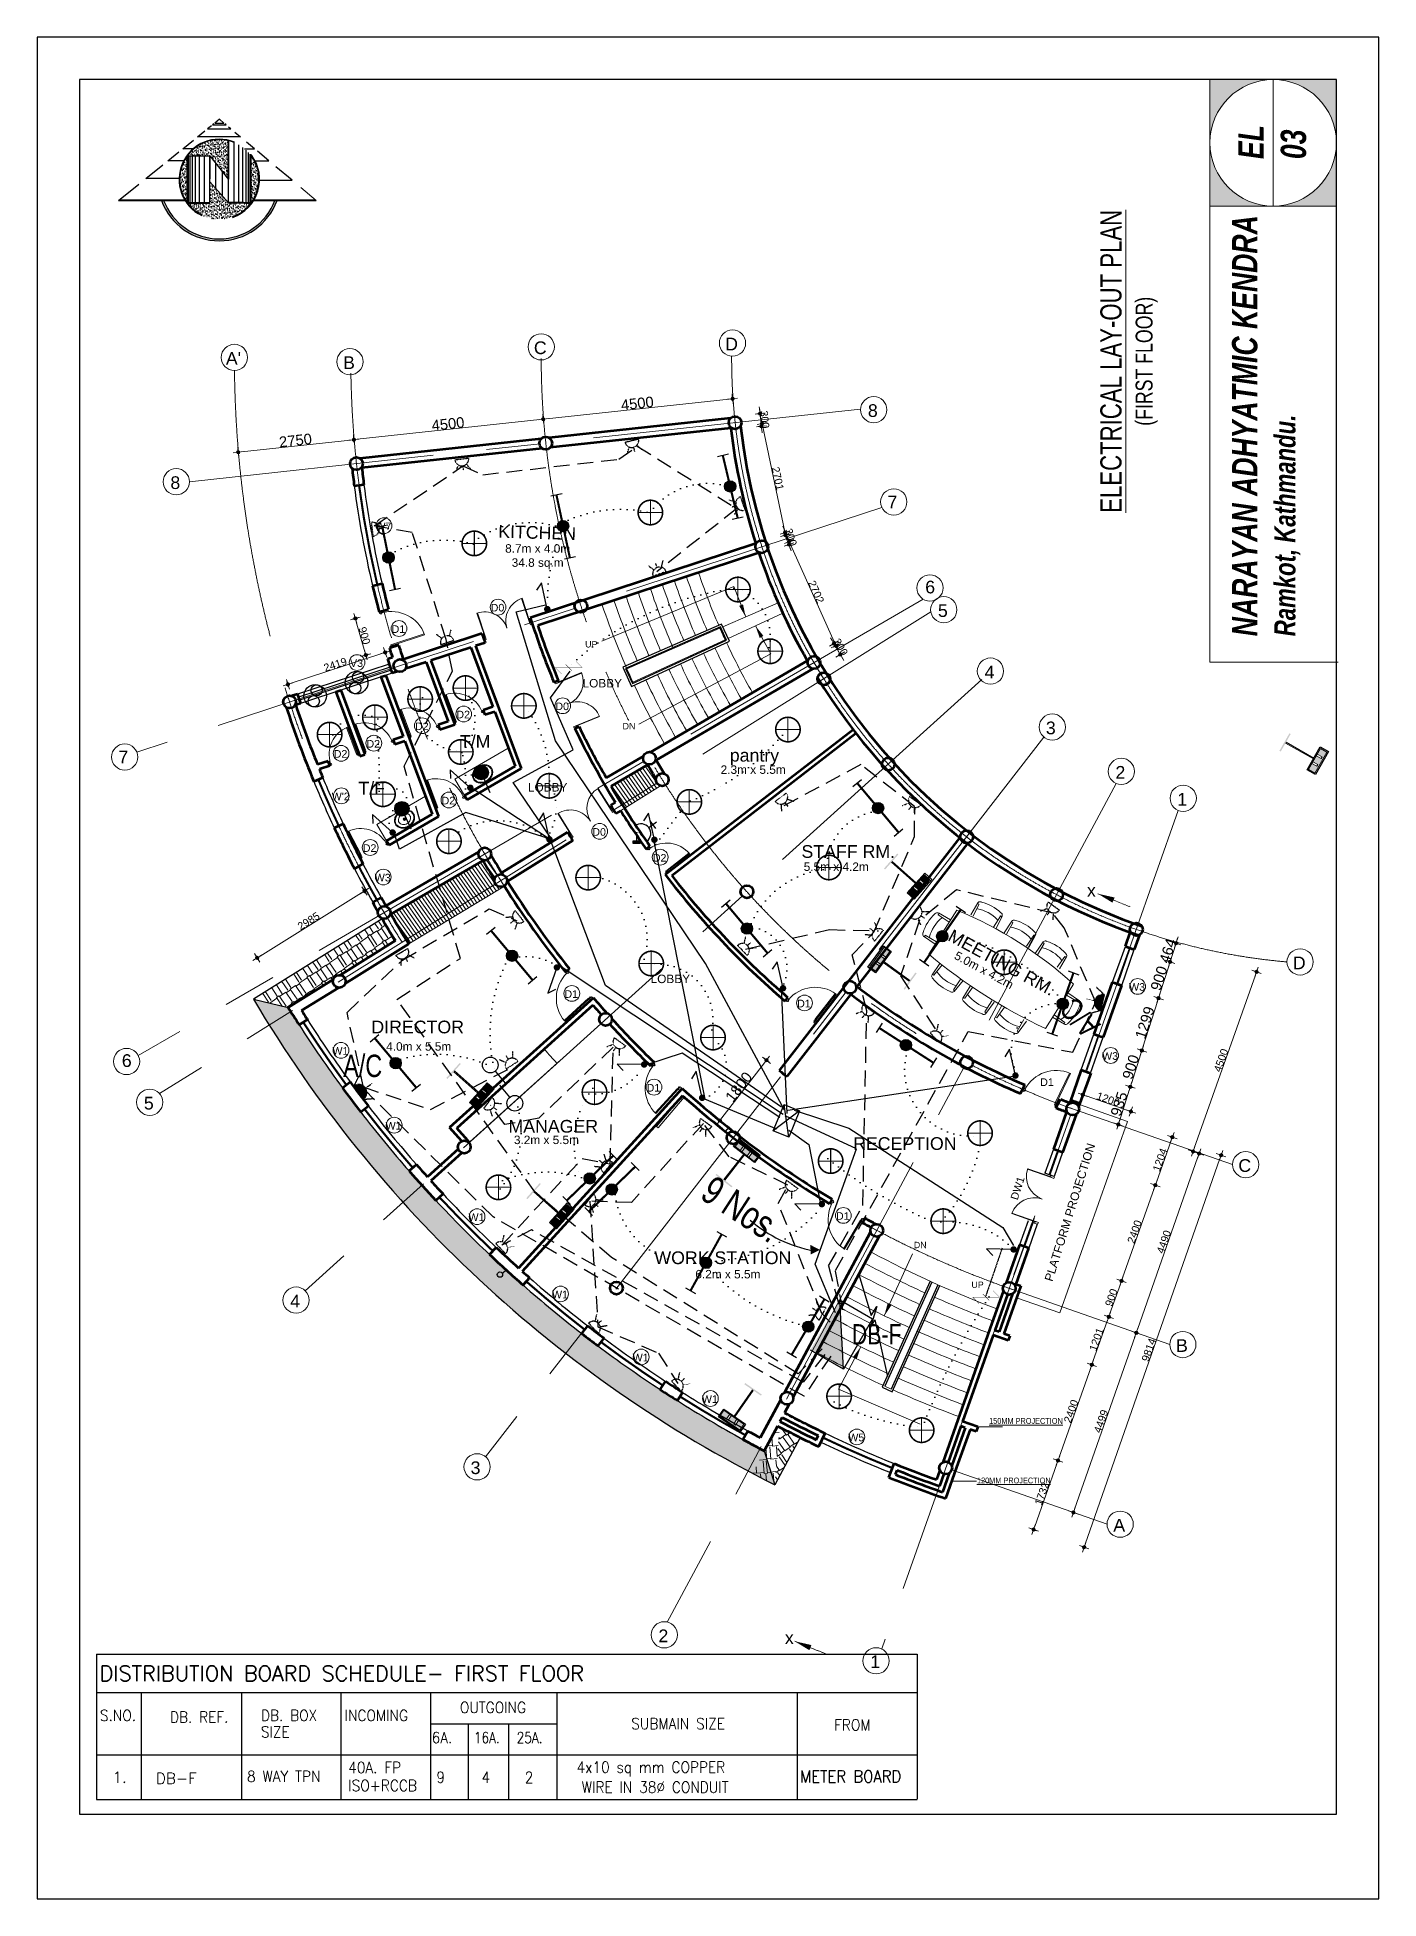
# Model space of a CAD drawing. Header units: millimetres. Extents: x -582 to 488037, y -1142837 to 903.
# Drawn here: x 329700 to 361400, y -1142837 to -1098837 of the extents above; entities that cross this region are included whole.
import ezdxf

# ---------------------------------------------------------------- set-up
doc = ezdxf.new("R2010")
doc.units = ezdxf.units.MM
doc.header["$PDMODE"] = 3
for name, pattern in [('CENTERX2', [101.6, 63.5, -12.7, 12.7, -12.7]), ('DASHED', [19.05, 12.7, -6.35]), ('DOT2', [3.175, 0, -3.175]), ('HIDDEN', [0.375, 0.25, -0.125])]:
    doc.linetypes.add(name, pattern=pattern)
doc.layers.add('A New CL', color=7, linetype='CENTERX2', lineweight=13, true_color=0x18bbcd)
doc.layers.add('Pipe line', color=7, linetype='Continuous', lineweight=60, true_color=0x0070ff)
for name, color, linetype, lineweight in [('A_Wall 01', 7, 'Continuous', 53), ('COLUMN-HATCH', 1, 'Continuous', 53), ('Dim', 160, 'Continuous', 20), ('Dimension', 5, 'Continuous', 13), ('DINI TABLE', 12, 'Continuous', 0), ('door', 62, 'Continuous', 18), ('dw', 92, 'Continuous', 15), ('E_Telephone', 50, 'Continuous', 20), ('fixtures', 123, 'Continuous', 0), ('furniture', 43, 'Continuous', 13), ('hatch', 9, 'Continuous', 0), ('hatch2', 252, 'Continuous', 18), ('Muebles', 43, 'Continuous', 0), ('POWER', 5, 'Continuous', 25), ('railing', 220, 'Continuous', 25), ('stair', 20, 'Continuous', 20), ('T-TEXT', 1, 'Continuous', 15), ('TEXT-ANNO', 10, 'Continuous', 15), ('WALL2', 1, 'Continuous', 25), ('window', 210, 'Continuous', 25)]:
    doc.layers.add(name, color=color, linetype=linetype, lineweight=lineweight)
for name, color, linetype in [('E_DB', 210, 'Continuous'), ('E_Electrical Layout', 210, 'Continuous'), ('E_Power', 50, 'HIDDEN'), ('E_Switch', 30, 'DOT2'), ('E_TV', 160, 'Continuous'), ('SHEDU', 5, 'Continuous'), ('WC-SERIAL', 70, 'Continuous')]:
    doc.layers.add(name, color=color, linetype=linetype)
doc.styles.add('Arial', font='arial.ttf')
doc.styles.add('S185', font='romans.shx', dxfattribs={"width": 0.9, "height": 180})
doc.styles.add('S200', font='ROMAND.SHX', dxfattribs={"height": 200})
doc.styles.get("Standard").update_dxf_attribs({"font": 'arial.ttf', "width": 0.75})
doc.dimstyles.new('A_ Detail', dxfattribs={"dimtxt": 250, "dimasz": 80, "dimexe": 75, "dimexo": 0, "dimgap": 4, "dimtad": 1, "dimdec": 0, "dimzin": 1, "dimdsep": 46, "dimtxsty": 'Arial', "dimblk": 'dot 2', "dimcen": 0.09375, "dimclrd": 5, "dimclre": 5, "dimclrt": 256, "dimadec": 0, "dimazin": 0, "dimtfac": 0.75, "dimtdec": 0, "dimtix": 1, "dimtmove": 1, "dimatfit": 3, "dimfxl": 75, "dimfxlon": 1, "dimtolj": 1, "dimtzin": 0, "dimlwd": 13, "dimlwe": 9, "dimarcsym": 0})
pattern_1 = [(125, (-620, -66897.35), (-62.419386, -43.7065244), [])]
pattern_2 = [(37.5, (17499.617, -40629.6), (-2.36225, 72.25589), [0, -57, 0, -63.75, 0, -60.9375]), (7.5, (17499.62, -40629.6), (66.36663, 105.83048), [0, -30.75, 0, -51.375, 0, -19.6875]), (327.5, (17453.49, -40629.6), (116.78032, 0.212215), [0, -18.75, 0, -67.5, 0, -88.125]), (317.5, (17453.49, -40629.6), (112.72975, 32.91283), [0, -9.375, 0, -44.25, 0, -50.625])]

msp = doc.modelspace()

# ---------------------------------------------------------------- texts
at = {"layer": 'E_Electrical Layout', "linetype": 'DASHED', "width": 0.75}
msp.add_text('9 Nos.', height=662.72, rotation=327.05356, dxfattribs=at).set_placement((345331.6, -1126270.7))
at = {"layer": 'E_Electrical Layout', "width": 0.75}
msp.add_text('DB-F', height=480, dxfattribs=at).set_placement((348949.6, -1129735))
at = {"layer": 'E_Power', "width": 0.75}
msp.add_text('A/C', height=528, rotation=132.32457, dxfattribs=at).set_placement((354849.3, -1122177.1))
msp.add_text('A/C', height=528, dxfattribs=at).set_placement((336929.3, -1123414.1))
at = {"layer": 'Pipe line', "color": 5, "attachment_point": 5, "style": 'Arial'}
for s, insert, char_height in [('C', (341586.7, -1106179.5), 300), ('D', (346106.7, -1106089.5), 300), ("A'", (334336.7, -1106429.5), 300), ('B', (337066.7, -1106529.5), 300), ('8', (349444.6, -1107664.1), 300), ('8', (332962.8, -1109367.6), 300), ('7', (349907.6, -1109822.7), 300), ('W7', (337881.8, -1110397.4), 180), ('8.7m x 4.0m\\P34.8 sq.m', (341524.8, -1111117.8), 200), ('6', (350799.5, -1111834.5), 300), ('D0', (340576, -1112322.2), 180), ('5', (351099.9, -1112391.6), 300), ('D1', (338234.3, -1112827.7), 180), ('UP', (342792.5, -1113187.4), 150), ('V3', (337244.4, -1113632.2), 180), ('LOBBY', (343051.6, -1114107.3), 200), ('4', (352202.6, -1113843.6), 300), ('D2', (339764.6, -1114846.8), 180), ('D0', (342103.9, -1114653.4), 180), ('D2', (338787.2, -1115124.8), 180), ('T/M', (340048, -1115484.5), 300), ('DN', (343682.7, -1115120.7), 150), ('3', (353649.2, -1115164.7), 300), ('7', (331733.7, -1115851.4), 300), ('D2', (336867.4, -1115776.9), 180), ('D2', (337640.1, -1115538), 180), ('pantry', (346647.1, -1115854.2), 300), ('2.3m x 5.5m', (346617.6, -1116150), 200), ('2', (355294.2, -1116212.7), 300), ("W'2", (336871.3, -1116781.5), 180), ('T/F', (337603.6, -1116589), 300), ('LOBBY', (341761.6, -1116567.3), 200), ('1', (356757.4, -1116849.6), 300), ('D2', (339414.7, -1116880.6), 180), ('D0', (342977.4, -1117622.2), 180), ('D2', (337553.2, -1118002.6), 180), ('STAFF RM.', (348864.4, -1118085.6), 300), ('D2', (344407.6, -1118232.8), 180), ('5.5m x 4.2m', (348580.2, -1118444.1), 200), ('W3', (337863.7, -1118702.1), 180), ('x', (354609.8, -1119002.7), 300), ('D', (359519.9, -1120716.7), 300), ('LOBBY', (344659.9, -1121095.5), 200), ('D1', (342318.8, -1121452.7), 180), ('W3', (355689, -1121286.9), 180), ('D1', (347816.6, -1121677.1), 180), ('DIRECTOR', (338689.5, -1122233.8), 300), ('6', (331814.7, -1123028), 300), ('W1', (336865.6, -1122796.6), 180), ('4.0m x 5.5m', (338714.7, -1122692.9), 200), ('W3', (355052, -1122918.9), 180), ('D1', (344261.4, -1123668.5), 180), ('D1', (353560.3, -1123535.7), 180), ('5', (332335.6, -1124033.9), 300), ('W1', (338121, -1124566.3), 180), ('MANAGER', (341894, -1124580.7), 300), ('3.2m x 5.5m', (341732.2, -1124900.9), 200), ('RECEPTION', (350200.6, -1124988.5), 300), ('C', (358233.5, -1125508.5), 300), ('W1', (340080, -1126729.2), 180), ('D1', (348734.6, -1126699.7), 180), ('WORK STATION', (345901.2, -1127688.6), 300), ('DN', (350565, -1127384.5), 150), ('6.2m x 5.5m', (346019.2, -1128075.7), 200), ('4', (335793.6, -1128710.9), 300), ('W1', (342053.5, -1128555.3), 180), ('UP', (351919.2, -1128324.2), 150), ('B', (356749.1, -1129761), 300), ('W1', (343958.5, -1130046.4), 180), ('W1', (345593.8, -1131027.8), 180), ('W5', (349054, -1131935.2), 180), ('3', (340057.1, -1132651.3), 300), ('A', (355266.9, -1134007.5), 300), ('2', (344495.4, -1136623), 300), ('x', (347471.8, -1136667.5), 300), ('1', (349498.7, -1137236.1), 300)]:
    msp.add_mtext(s, dxfattribs=dict(at, insert=insert, char_height=char_height))
for s, insert, char_height, rotation in [('KITCHEN', (341512.8, -1110546.1), 300, 358.20211), ('MEETING RM.', (352493.1, -1120708.4), 300, 331.46248), ('5.0m x 4.2m', (352072.2, -1120887.5), 200, 331.46248), ('PLATFORM PROJECTION', (354101.6, -1126611), 200, 72.62553), ('DW1', (352864, -1126042.3), 180, 72.22125)]:
    msp.add_mtext(s, dxfattribs=dict(at, insert=insert, char_height=char_height, rotation=rotation))
at = {"layer": 'SHEDU', "color": 1, "style": 'S185'}
msp.add_text('DISTRIBUTION BOARD SCHEDULE- FIRST FLOOR', height=359.954, dxfattribs=at).set_placement((331174.8, -1137690.7))
at = {"layer": 'SHEDU', "color": 5, "style": 'S200'}
for s, height, width, p in [('OUTGOING', 263.01, 0.9, (339688.3, -1138445.6)), ('S.NO.', 263.01, 0.9, (331183.5, -1138634)), ('DB. REF.', 263.01, 0.9, (332837.1, -1138673.4)), ('DB. BOX', 263.01, 0.9, (334986.9, -1138634)), ('INCOMING', 263.01, 0.9, (336960.9, -1138634)), ('SUBMAIN SIZE', 263.014, 0.9, (343737.5, -1138830.6)), ('FROM', 263.01, 0.9, (348531.9, -1138860.1)), ('SIZE', 263.01, 0.9, (334986.9, -1139025.8)), ('6A.', 263.01, 0.9, (339020.4, -1139159)), ('16A.', 263.01, 0.8, (340017.3, -1139159)), ('25A.', 263.01, 0.8, (341027.6, -1139159)), ('4x10 sq mm COPPER ', 263.014, 0.9, (342445.9, -1139858.4)), (' 8 WAY TPN', 263.01, 0.9, (334495.3, -1140076.1)), ('40A. FP', 263.01, 0.9, (337049.6, -1139867)), ('ISO+RCCB', 263.01, 0.9, (337049.6, -1140293)), ('9', 263, 0.9, (339132.2, -1140096.4)), ('4', 263, 0.9, (340198.3, -1140096.4)), ('2', 263, 0.9, (341219.6, -1140102.5)), ('METER BOARD', 284.055, 0.9, (347726.3, -1140086.6)), ('WIRE IN 38%%c CONDUIT', 263.014, 0.9, (342565.7, -1140331.6))]:
    msp.add_text(s, height=height, dxfattribs=dict(at, width=width)).set_placement(p)
for s, p in [('1.', (331479.3, -1140096.4)), ('DB-F', (332500.8, -1140123.2))]:
    msp.add_text(s, height=263.01, dxfattribs=at).set_placement(p)
at = {"layer": 'T-TEXT', "ltscale": 0.005, "insert": (355498.2, -1106497.4), "char_height": 500, "attachment_point": 5, "rotation": 90}
msp.add_mtext('\\pi-1500,l1500,t1500;{\\L\\C7;ELECTRICAL LAY-OUT PLAN\\P\\H0.8x;\\l(FIRST FLOOR)}', dxfattribs=at)
at = {"layer": 'T-TEXT', "ltscale": 0.005, "char_height": 138, "attachment_point": 4}
for s, insert in [('\\pi-414,l414,t414;{\\L\\C7;150MM PROJECTION}', (352193.6, -1131543.6)), ('\\pi-414,l414,t414;{\\L\\C7;120MM PROJECTION}', (351906.4, -1132951.6))]:
    msp.add_mtext(s, dxfattribs=dict(at, insert=insert))
at = {"layer": 'WC-SERIAL', "char_height": 500, "width": 16740, "attachment_point": 1, "rotation": 90}
for s, insert in [('{\\fArial|b1|i1|c0|p34;\\H1.2x;EL\\P03}', (358082.3, -1101717.7)), ('{\\fArial|b1|i1|c0|p34;\\H1.2x;NARAYAN ADHYATMIC KENDRA\\P\\H0.8333x;Ramkot, Kathmandu.}', (357932.3, -1112997.1))]:
    msp.add_mtext(s, dxfattribs=dict(at, insert=insert))

# ---------------------------------------------------------------- blocks, each defined once
blk = doc.blocks.new('A$C115C1E31')
blk.add_circle((-22, 86), 150)
blk = doc.blocks.new('D4')
at = {"layer": 'door'}
for p, q in [((0, 1.5), (0, -1.5)), ((0.5, 1.5), (0, 1.5)), ((2, 2), (0.5, 2)), ((0.5, 2), (0.5, 1.5)), ((2, -0.5), (2, 2)), ((46, -0.5), (46, 2)), ((46, 2), (47.5, 2)), ((47.5, 2), (47.5, 1.5)), ((47.5, 1.5), (48, 1.5)), ((48, 1.5), (48, -1.5)), ((0, -1.5), (0.5, -1.5)), ((0.5, -1.5), (0.5, -2)), ((0.5, -2), (1.5, -2)), ((1.5, -0.5), (2, -0.5)), ((1.5, -2), (1.5, -0.5)), ((1.5, -2), (1.5, -24.5)), ((2, -0.5), (2, -24.5)), ((46.5, -0.5), (46, -0.5)), ((46, -0.5), (46, -24.5)), ((46.5, -2), (46.5, -0.5)), ((47.5, -2), (46.5, -2)), ((46.5, -2), (46.5, -24.5)), ((47.5, -1.5), (47.5, -2)), ((48, -1.5), (47.5, -1.5))]:
    blk.add_line(p, q, dxfattribs=at)
for centre, start, end in [((1.5, -2), 270, 0), ((46.5, -2), 180, 270)]:
    blk.add_arc(centre, 22.5, start, end, dxfattribs=at)
blk = doc.blocks.new('d2')
at = {"layer": 'door', "color": 42}
for p, q in [((46, 35), (46, 819)), ((46, 819), (69, 819)), ((69, 819), (69, 35)), ((46, 35), (46, 12)), ((69, 35), (46, 35)), ((46, 12), (69, 12)), ((854, 12), (831, 12)), ((854, 35), (854, 12)), ((46, -11), (69, -11)), ((46, -11), (46, -35)), ((854, -12), (831, -12)), ((854, -12), (854, -35))]:
    blk.add_line(p, q, dxfattribs=at)
blk.add_lwpolyline([(46, -35), (0, -35), (0, 35), (46, 35)], close=True, dxfattribs=at)
for points in [[(69, -11), (69, 12)], [(831, -12), (831, 12)], [(854, 35), (900, 35), (900, -35), (854, -35)]]:
    blk.add_lwpolyline(points, dxfattribs=at)
blk.add_arc((18, -17), 837, 2.7517, 88.0714, dxfattribs=at)
blk = doc.blocks.new('d1')
at = {"layer": 'door'}
for p, q in [((46, 35), (46, 819)), ((46, 819), (69, 819)), ((69, 819), (69, 35)), ((46, 35), (46, 12)), ((69, 35), (46, 35)), ((46, 12), (69, 12)), ((854, 12), (831, 12)), ((854, 35), (854, 12)), ((46, -11), (69, -11)), ((46, -11), (46, -35)), ((854, -12), (831, -12)), ((854, -12), (854, -35))]:
    blk.add_line(p, q, dxfattribs=at)
blk.add_lwpolyline([(46, -35), (0, -35), (0, 35), (46, 35)], close=True, dxfattribs=at)
for points in [[(69, -11), (69, 12)], [(831, -12), (831, 12)], [(854, 35), (900, 35), (900, -35), (854, -35)]]:
    blk.add_lwpolyline(points, dxfattribs=at)
blk.add_arc((18, -17), 837, 2.7517, 88.0714, dxfattribs=at)
blk = doc.blocks.new('table partition')
at = {"layer": 'furniture'}
for p, q in [((785, 533), (0, 0)), ((813, 492), (28, -41)), ((785, 533), (813, 492)), ((0, 0), (28, -41))]:
    blk.add_line(p, q, dxfattribs=at)
blk = doc.blocks.new('Mesa de Juntas 12 Per 01')
for p, q in [((-61.4, 32.1), (-61.1, 21.4)), ((-60.2, 31.6), (-61.4, 31.5)), ((-59.5, 34.1), (-60.2, 33.9)), ((-60.1, 31.6), (-59, 21.5)), ((-42.5, 35.3), (-41.8, 35.2)), ((-41.5, 32.9), (-40.4, 33)), ((-41.5, 32.9), (-41.3, 22.8)), ((-40.3, 33.6), (-39.1, 22.9)), ((-32, 34.3), (-32.1, 23.6)), ((-30.8, 33.8), (-32, 33.7)), ((-30, 36.2), (-30.7, 36)), ((-30.7, 33.7), (-30, 23.6)), ((-13, 36.7), (-12.2, 36.6)), ((-12.1, 34.3), (-12.2, 24.2)), ((-12, 34.3), (-11, 34.4)), ((-10.9, 34.9), (-10.1, 24.2)), ((-3.2, 33.8), (-3.7, 23.1)), ((-2, 33.3), (-3.3, 33.3)), ((-2, 33.3), (-1.5, 23.1)), ((-1.2, 35.7), (-1.9, 35.5)), ((15.8, 35.7), (16.6, 35.5)), ((16.6, 33.3), (16.2, 23.1)), ((16.7, 33.3), (17.8, 33.3)), ((17.9, 33.8), (18.4, 23.1)), ((-72, -20), (-72, 20)), ((33.7, -20), (33.7, 20)), ((-84.6, 8.5), (-84.4, 9.2)), ((-82.7, 10.6), (-72, 11)), ((-82.1, 9.4), (-82.1, 10.5)), ((-82.1, 9.3), (-72, 8.9)), ((44.4, 9.4), (33.7, 9.9)), ((43.8, 8.2), (33.7, 7.7)), ((43.9, 8.2), (43.9, 9.3)), ((46.3, 7.4), (46.1, 8.1)), ((-84.6, -8.5), (-84.4, -9.2)), ((-82.7, -10.6), (-72, -11)), ((-82.1, -9.3), (-72, -8.9)), ((-82.1, -9.4), (-82.1, -10.6)), ((43.8, -10.4), (33.7, -10)), ((44.4, -11.7), (33.7, -12.1)), ((43.9, -10.5), (43.9, -11.7)), ((46.3, -9.6), (46.1, -10.4)), ((-61.4, -33.2), (-61.1, -22.5)), ((-60.1, -32.7), (-59, -22.7)), ((-41.5, -34), (-41.3, -23.9)), ((-40.3, -34.7), (-39.1, -24.1)), ((-32, -35.4), (-32.1, -24.7)), ((-30.7, -34.8), (-30, -24.8)), ((-12.1, -35.4), (-12.2, -25.3)), ((-10.9, -36), (-10.1, -25.4)), ((-3.2, -34.9), (-3.7, -24.2)), ((-2, -34.3), (-1.5, -24.2)), ((16.7, -34.3), (16.2, -24.2)), ((17.9, -34.9), (18.4, -24.2)), ((-60.2, -32.8), (-61.4, -32.7)), ((-59.5, -35.3), (-60.2, -35)), ((-42.5, -36.4), (-41.8, -36.3)), ((-41.5, -34.1), (-40.4, -34.1)), ((-30.8, -34.9), (-32, -34.8)), ((-30, -37.4), (-30.7, -37.1)), ((-13, -37.9), (-12.2, -37.7)), ((-12, -35.4), (-11, -35.5)), ((-2, -34.3), (-3.3, -34.3)), ((-1.1, -36.8), (-1.9, -36.5)), ((15.9, -36.8), (16.6, -36.5)), ((16.7, -34.3), (17.8, -34.3))]:
    blk.add_line(p, q)
for centre, radius, start, end in [((-59.6, 32.1), 1.83, 110.4098, 181.4495), ((-60.2, 31.6), 0.0458, 6.5302, 93.9898), ((-48.9, 4.2), 31.7, 78.4646, 109.5151), ((-48.8, 2.6), 27.6, 75.5711, 112.4086), ((-42.2, 33.4), 1.83, 6.5302, 77.5699), ((-41.5, 32.9), 0.0458, 93.9898, 181.4495), ((-30.1, 34.3), 1.83, 108.1498, 179.1895), ((-30.8, 33.7), 0.0458, 4.2702, 91.7299), ((-20.6, 5.9), 31.7, 76.2046, 107.2551), ((-20.5, 4.3), 27.6, 73.3111, 110.1486), ((-12.7, 34.8), 1.83, 4.2702, 75.3099), ((-12, 34.3), 0.0458, 91.7299, 179.1895), ((-1.4, 33.8), 1.83, 106.4199, 177.4596), ((-2, 33.2), 0.0458, 2.5404, 90), ((7.3, 3.5), 27.6, 71.5812, 108.4188), ((7.3, 5.2), 31.7, 74.4748, 105.5252), ((16, 33.8), 1.83, 2.5404, 73.5801), ((16.7, 33.2), 0.0458, 90, 177.4596), ((-19.1, -384.3), 407.8, 82.5515, 97.4485), ((-54, 0), 31.7, 164.4748, 195.5252), ((-82.6, 8.7), 1.83, 92.5404, 163.5801), ((-82.1, 9.4), 0.0458, 180, 267.4596), ((-52.4, 0), 27.6, 161.5812, 198.4188), ((14.1, -1.1), 27.6, 341.5812, 18.4188), ((43.8, 8.2), 0.0458, 272.5404, 0), ((44.3, 7.6), 1.83, 16.4199, 87.4596), ((15.7, -1.1), 31.7, 344.4748, 15.5252), ((-82.6, -8.7), 1.83, 196.4199, 267.4596), ((-82.1, -9.4), 0.0458, 92.5404, 180), ((43.8, -10.5), 0.0458, 0, 87.4596), ((44.3, -9.8), 1.83, 272.5404, 343.5801), ((-19.1, 284.2), 308.8, 260.1429, 279.8571), ((-59.6, -33.3), 1.83, 178.5505, 249.5902), ((-60.2, -32.7), 0.0458, 266.0102, 353.4698), ((-48.9, -5.3), 31.7, 250.4849, 281.5354), ((-48.8, -3.7), 27.6, 247.5914, 284.4289), ((-42.2, -34.5), 1.83, 282.4301, 353.4698), ((-41.5, -34), 0.0458, 178.5505, 266.0102), ((-30.1, -35.4), 1.83, 180.8105, 251.8502), ((-30.8, -34.8), 0.0458, 268.2701, 355.7298), ((-20.5, -5.4), 27.6, 249.8514, 286.6889), ((-20.6, -7.1), 31.7, 252.7449, 283.7954), ((-12.7, -35.9), 1.83, 284.6901, 355.7298), ((-12, -35.4), 0.0458, 180.8105, 268.2701), ((-1.4, -34.8), 1.83, 182.5404, 253.5801), ((-2, -34.3), 0.0458, 270, 357.4596), ((7.4, -4.6), 27.6, 251.5812, 288.4188), ((7.4, -6.2), 31.7, 254.4748, 285.5252), ((16.1, -34.8), 1.83, 286.4199, 357.4596), ((16.7, -34.3), 0.0458, 182.5404, 270)]:
    blk.add_arc(centre, radius, start, end)
blk = doc.blocks.new('Sink - Oval top')
for p, q in [((-1, 0), (1, 0)), ((0, 1), (0, -1))]:
    blk.add_line(p, q)
at = {"linetype": 'Continuous'}
for points in [[(-12.2, 0.4, 0.117634), (-11.5, -3.4, 0.104469), (-8.9, -6.8, 0.090016), (-5.1, -9.1, 0.08192), (-0.3, -10, 0.08192), (4.5, -9.4, 0.090016), (8.4, -7.4, 0.104469), (11.2, -4.1, 0.117634), (12.2, -0.4, 0.117634), (11.5, 3.4, 0.104469), (8.9, 6.8, 0.090016), (5.1, 9.1, 0.08192), (0.3, 10, 0.08192), (-4.5, 9.4, 0.090016), (-8.4, 7.4, 0.104469), (-11.2, 4.1, 0.117634)], [(-11.3, 0.2, 0.118622), (-10.5, -3.3, 0.104678), (-8.1, -6.4, 0.089562), (-4.5, -8.4, 0.081185), (-0.1, -9.2, 0.081185), (4.3, -8.5, 0.089562), (7.9, -6.6, 0.104678), (10.4, -3.5, 0.118622), (11.3, -0.2, 0.118622), (10.5, 3.3, 0.104678), (8.1, 6.4, 0.089562), (4.5, 8.4, 0.081185), (0.1, 9.2, 0.081185), (-4.3, 8.5, 0.089562), (-7.9, 6.6, 0.104678), (-10.4, 3.5, 0.118622)], [(-7.4, 0.1, 0.118283), (-6.9, -2.2, 0.104607), (-5.3, -4.2, 0.089718), (-3, -5.5, 0.081436), (-0.1, -6, 0.081436), (2.8, -5.6, 0.089718), (5.2, -4.3, 0.104607), (6.9, -2.3, 0.118283), (7.4, -0.1, 0.118283), (6.9, 2.2, 0.104607), (5.3, 4.2, 0.089718), (3, 5.5, 0.081436), (0.1, 6, 0.081436), (-2.8, 5.6, 0.089718), (-5.2, 4.3, 0.104607), (-6.9, 2.3, 0.118283)]]:
    blk.add_lwpolyline(points, format="xyb", close=True, dxfattribs=at)
for radius in [1.5, 1]:
    blk.add_circle((0, 0), radius)
blk = doc.blocks.new('dot1')
at = {"layer": 'hatch'}
h = blk.add_hatch(color=256, dxfattribs=at)
edge = h.paths.add_edge_path()
edge.add_arc((0, 0), 1, 0, 360)
for p, q in [((0, 3), (0, -3)), ((3, 0), (-3, 0))]:
    blk.add_line(p, q, dxfattribs=at)
blk.add_circle((0, 0), 1, dxfattribs=at)
blk = doc.blocks.new('dot 2')
at = {"layer": 'hatch', "xscale": 0.5, "yscale": 0.5, "zscale": 0.5}
blk.add_blockref('dot1', (0, 0), dxfattribs=at)
blk = doc.blocks.new('*D61')
at = {"layer": 'DEFPOINTS', "color": 0, "transparency": 16777216}
for p in [(355668, -1119925), (358512, -1120930), (354168, -1124168)]:
    blk.add_point(p, dxfattribs=at)
at = {"layer": 'Dimension', "color": 5, "lineweight": 13, "transparency": 16777216}
blk.add_line((357039, -1125098), (358485, -1121006), dxfattribs=at)
at = {"layer": 'Dimension', "color": 5, "lineweight": 9, "transparency": 16777216}
for p, q in [((358441, -1120905), (358583, -1120955)), ((356942, -1125148), (357083, -1125198))]:
    blk.add_line(p, q, dxfattribs=at)
at = {"layer": 'Dimension', "color": 5, "lineweight": 13, "transparency": 16777216, "xscale": 80, "yscale": 80, "zscale": 80}
for p, rotation in [((358512, -1120930), 70.53016339771412), ((357012, -1125173), 250.5301633977141)]:
    blk.add_blockref('dot 2', p, dxfattribs=dict(at, rotation=rotation))
at = {"layer": 'Dimension', "transparency": 16777216, "insert": (357672, -1123020), "char_height": 180, "attachment_point": 5, "rotation": 70.5302, "style": 'Arial'}
blk.add_mtext('\\A1;4500', dxfattribs=at)
blk = doc.blocks.new('*D62')
at = {"layer": 'DEFPOINTS', "color": 0, "transparency": 16777216}
for p in [(348527, -1113168), (347979, -1113487), (348130, -1113746)]:
    blk.add_point(p, dxfattribs=at)
at = {"layer": 'Dimension', "color": 5, "lineweight": 13, "transparency": 16777216}
for p, q in [((348486, -1113099), (348446, -1113030)), ((348677, -1113428), (348527, -1113168)), ((348718, -1113497), (348758, -1113566))]:
    blk.add_line(p, q, dxfattribs=at)
at = {"layer": 'Dimension', "color": 5, "lineweight": 9, "transparency": 16777216}
for p, q in [((348462, -1113206), (348591, -1113131)), ((348613, -1113465), (348742, -1113390))]:
    blk.add_line(p, q, dxfattribs=at)
at = {"layer": 'Dimension', "color": 5, "lineweight": 13, "transparency": 16777216, "xscale": 80, "yscale": 80, "zscale": 80}
for p, rotation in [((348527, -1113168), 300.191647990787), ((348677, -1113428), 120.191647990787)]:
    blk.add_blockref('dot 2', p, dxfattribs=dict(at, rotation=rotation))
at = {"layer": 'Dimension', "transparency": 16777216, "insert": (348685, -1113250), "char_height": 180, "attachment_point": 5, "rotation": 300.1916, "style": 'Arial'}
blk.add_mtext('\\A1;300', dxfattribs=at)
blk = doc.blocks.new('*D63')
at = {"layer": 'DEFPOINTS', "color": 0, "transparency": 16777216}
for p in [(347466, -1110756), (346872, -1111022), (347979, -1113487)]:
    blk.add_point(p, dxfattribs=at)
at = {"layer": 'Dimension', "color": 5, "lineweight": 9, "transparency": 16777216}
for p, q in [((347397, -1110786), (347534, -1110725)), ((348504, -1113251), (348641, -1113190))]:
    blk.add_line(p, q, dxfattribs=at)
at = {"layer": 'Dimension', "color": 5, "lineweight": 13, "transparency": 16777216}
blk.add_line((348540, -1113147), (347498, -1110829), dxfattribs=at)
at = {"layer": 'Dimension', "color": 5, "lineweight": 13, "transparency": 16777216, "xscale": 80, "yscale": 80, "zscale": 80}
for p, rotation in [((347466, -1110756), 114.1861292844561), ((348572, -1113220), 294.1861292844561)]:
    blk.add_blockref('dot 2', p, dxfattribs=dict(at, rotation=rotation))
at = {"layer": 'Dimension', "transparency": 16777216, "insert": (348106, -1111949), "char_height": 180, "attachment_point": 5, "rotation": 294.1861, "style": 'Arial'}
blk.add_mtext('\\A1;2702', dxfattribs=at)
blk = doc.blocks.new('*D64')
at = {"layer": 'DEFPOINTS', "color": 0, "transparency": 16777216}
for p in [(347371, -1110543), (346778, -1110737), (346872, -1111022)]:
    blk.add_point(p, dxfattribs=at)
at = {"layer": 'Dimension', "color": 5, "lineweight": 9, "transparency": 16777216}
for p, q in [((347300, -1110566), (347442, -1110519)), ((347393, -1110851), (347536, -1110804))]:
    blk.add_line(p, q, dxfattribs=at)
at = {"layer": 'Dimension', "color": 5, "lineweight": 13, "transparency": 16777216}
for p, q in [((347346, -1110467), (347321, -1110391)), ((347465, -1110828), (347371, -1110543)), ((347490, -1110904), (347514, -1110980))]:
    blk.add_line(p, q, dxfattribs=at)
at = {"layer": 'Dimension', "color": 5, "lineweight": 13, "transparency": 16777216, "xscale": 80, "yscale": 80, "zscale": 80}
for p, rotation in [((347371, -1110543), 288.1808217740237), ((347465, -1110828), 108.1808217740238)]:
    blk.add_blockref('dot 2', p, dxfattribs=dict(at, rotation=rotation))
at = {"layer": 'Dimension', "transparency": 16777216, "insert": (347509, -1110655), "char_height": 180, "attachment_point": 5, "rotation": 288.1808, "style": 'Arial'}
blk.add_mtext('\\A1;300', dxfattribs=at)
blk = doc.blocks.new('*D65')
at = {"layer": 'DEFPOINTS', "color": 0, "transparency": 16777216}
for p in [(346219, -1108095), (346827, -1107967), (346777, -1110738)]:
    blk.add_point(p, dxfattribs=at)
at = {"layer": 'Dimension', "color": 5, "lineweight": 9, "transparency": 16777216}
for p, q in [((346754, -1107983), (346900, -1107952)), ((347311, -1110625), (347458, -1110594))]:
    blk.add_line(p, q, dxfattribs=at)
at = {"layer": 'Dimension', "color": 5, "lineweight": 13, "transparency": 16777216}
blk.add_line((347368, -1110531), (346844, -1108045), dxfattribs=at)
at = {"layer": 'Dimension', "color": 5, "lineweight": 13, "transparency": 16777216, "xscale": 80, "yscale": 80, "zscale": 80}
for p, rotation in [((346827, -1107967), 101.9090035755093), ((347384, -1110610), 281.9090035755094)]:
    blk.add_blockref('dot 2', p, dxfattribs=dict(at, rotation=rotation))
at = {"layer": 'Dimension', "transparency": 16777216, "insert": (347200, -1109269), "char_height": 180, "attachment_point": 5, "rotation": 281.909, "style": 'Arial'}
blk.add_mtext('\\A1;2701', dxfattribs=at)
blk = doc.blocks.new('*D66')
at = {"layer": 'DEFPOINTS', "color": 0, "transparency": 16777216}
for p in [(346176, -1107799), (346780, -1107734), (346209, -1108097)]:
    blk.add_point(p, dxfattribs=at)
at = {"layer": 'Dimension', "color": 5, "lineweight": 9, "transparency": 16777216}
for p, q in [((346705, -1107742), (346854, -1107726)), ((346737, -1108040), (346886, -1108024))]:
    blk.add_line(p, q, dxfattribs=at)
at = {"layer": 'Dimension', "color": 5, "lineweight": 13, "transparency": 16777216}
for p, q in [((346771, -1107654), (346762, -1107575)), ((346812, -1108032), (346780, -1107734)), ((346820, -1108111), (346829, -1108191))]:
    blk.add_line(p, q, dxfattribs=at)
at = {"layer": 'Dimension', "color": 5, "lineweight": 13, "transparency": 16777216, "xscale": 80, "yscale": 80, "zscale": 80}
for p, rotation in [((346780, -1107734), 276.1741150403151), ((346812, -1108032), 96.17411504031512)]:
    blk.add_blockref('dot 2', p, dxfattribs=dict(at, rotation=rotation))
at = {"layer": 'Dimension', "transparency": 16777216, "insert": (346891, -1107872), "char_height": 180, "attachment_point": 5, "rotation": 276.1741, "style": 'Arial'}
blk.add_mtext('\\A1;300', dxfattribs=at)
blk = doc.blocks.new("5'door")
at = {"layer": 'door'}
for p, q in [((-37, 0), (37, 0)), ((-37, -12), (-37, 0)), ((37, 0), (37, -12)), ((-50, -12), (-37, -12)), ((-50, -50), (-50, -12)), ((12, -50), (-50, -50)), ((50, -37), (12, -37)), ((12, -37), (12, -50)), ((12, -50), (612, -50)), ((37, -12), (50, -12)), ((50, -12), (50, -37)), ((50, -37), (612, -37)), ((-50, -1150), (-50, -1187)), ((12, -1150), (-50, -1150)), ((-50, -1187), (-37, -1187)), ((-37, -1187), (-37, -1200)), ((-37, -1200), (37, -1200)), ((12, -1150), (612, -1150)), ((12, -1162), (12, -1150)), ((50, -1162), (12, -1162)), ((37, -1200), (37, -1187)), ((37, -1187), (50, -1187)), ((50, -1187), (50, -1162)), ((50, -1162), (612, -1162))]:
    blk.add_line(p, q, dxfattribs=at)
for centre, start_param, end_param in [((50, -37), 1.571533, 3.142329), ((50, -1162), 3.141218, 4.712014)]:
    blk.add_ellipse(centre, major_axis=(-562, 0), ratio=1, start_param=start_param, end_param=end_param, dxfattribs=at)
blk = doc.blocks.new('*D74')
at = {"layer": 'DEFPOINTS', "color": 0, "transparency": 16777216}
for p in [(338055, -1113783), (335624, -1114133), (335757, -1114537)]:
    blk.add_point(p, dxfattribs=at)
at = {"layer": 'Dimension', "color": 5, "lineweight": 13, "transparency": 16777216}
blk.add_line((337846, -1113403), (335700, -1114108), dxfattribs=at)
at = {"layer": 'Dimension', "color": 5, "lineweight": 9, "transparency": 16777216}
for p, q in [((337946, -1113449), (337899, -1113307)), ((335647, -1114204), (335601, -1114062))]:
    blk.add_line(p, q, dxfattribs=at)
at = {"layer": 'Dimension', "color": 5, "lineweight": 13, "transparency": 16777216, "xscale": 80, "yscale": 80, "zscale": 80}
for p, rotation in [((337922, -1113378), 18.18248652201988), ((335624, -1114133), 198.1824865220198)]:
    blk.add_blockref('dot 2', p, dxfattribs=dict(at, rotation=rotation))
at = {"layer": 'Dimension', "transparency": 16777216, "insert": (336743, -1113665), "char_height": 180, "attachment_point": 5, "rotation": 18.1825, "style": 'Arial'}
blk.add_mtext('\\A1;2419', dxfattribs=at)
blk = doc.blocks.new('*D77')
at = {"layer": 'DEFPOINTS', "color": 0, "transparency": 16777216}
for p in [(337430, -1119017), (338162, -1120190), (335630, -1121772)]:
    blk.add_point(p, dxfattribs=at)
at = {"layer": 'Dimension', "color": 5, "lineweight": 13, "transparency": 16777216}
blk.add_line((334966, -1120556), (337362, -1119060), dxfattribs=at)
at = {"layer": 'Dimension', "color": 5, "lineweight": 9, "transparency": 16777216}
for p, q in [((337469, -1119081), (337390, -1118954)), ((334938, -1120662), (334858, -1120535))]:
    blk.add_line(p, q, dxfattribs=at)
at = {"layer": 'Dimension', "color": 5, "lineweight": 13, "transparency": 16777216, "xscale": 80, "yscale": 80, "zscale": 80}
for p, rotation in [((337430, -1119017), 31.9895424470571), ((334898, -1120599), 211.9895424470571)]:
    blk.add_blockref('dot 2', p, dxfattribs=dict(at, rotation=rotation))
at = {"layer": 'Dimension', "transparency": 16777216, "insert": (336113, -1119727), "char_height": 180, "attachment_point": 5, "rotation": 31.9895, "style": 'Arial'}
blk.add_mtext('\\A1;2985', dxfattribs=at)
blk = doc.blocks.new('*D247')
at = {"layer": 'DEFPOINTS', "color": 0, "transparency": 16777216}
for p in [(351742, -1131744), (353820, -1132478), (351164, -1133377)]:
    blk.add_point(p, dxfattribs=at)
at = {"layer": 'Dimension', "color": 5, "lineweight": 13, "transparency": 16777216}
blk.add_line((353270, -1134036), (353794, -1132554), dxfattribs=at)
at = {"layer": 'Dimension', "color": 5, "lineweight": 9, "transparency": 16777216}
for p, q in [((353750, -1132453), (353891, -1132503)), ((353172, -1134087), (353314, -1134137))]:
    blk.add_line(p, q, dxfattribs=at)
at = {"layer": 'Dimension', "color": 5, "lineweight": 13, "transparency": 16777216, "xscale": 80, "yscale": 80, "zscale": 80}
for p, rotation in [((353820, -1132478), 70.53016339771207), ((353243, -1134112), 250.5301633977121)]:
    blk.add_blockref('dot 2', p, dxfattribs=dict(at, rotation=rotation))
at = {"layer": 'Dimension', "transparency": 16777216, "insert": (353441, -1133263), "char_height": 180, "attachment_point": 5, "rotation": 70.5302, "style": 'Arial'}
blk.add_mtext('\\A1;1732', dxfattribs=at)
blk = doc.blocks.new('*D248')
at = {"layer": 'DEFPOINTS', "color": 0, "transparency": 16777216}
for p in [(352685, -1129531), (354620, -1130215), (351742, -1131744)]:
    blk.add_point(p, dxfattribs=at)
at = {"layer": 'Dimension', "color": 5, "lineweight": 13, "transparency": 16777216}
blk.add_line((353847, -1132403), (354594, -1130291), dxfattribs=at)
at = {"layer": 'Dimension', "color": 5, "lineweight": 9, "transparency": 16777216}
for p, q in [((354550, -1130190), (354691, -1130240)), ((353750, -1132453), (353891, -1132503))]:
    blk.add_line(p, q, dxfattribs=at)
at = {"layer": 'Dimension', "color": 5, "lineweight": 13, "transparency": 16777216, "xscale": 80, "yscale": 80, "zscale": 80}
for p, rotation in [((354620, -1130215), 70.53016339923839), ((353820, -1132478), 250.5301633992384)]:
    blk.add_blockref('dot 2', p, dxfattribs=dict(at, rotation=rotation))
at = {"layer": 'Dimension', "transparency": 16777216, "insert": (354130, -1131315), "char_height": 180, "attachment_point": 5, "rotation": 70.5302, "style": 'Arial'}
blk.add_mtext('\\A1;2400', dxfattribs=at)
blk = doc.blocks.new('*D249')
at = {"layer": 'DEFPOINTS', "color": 0, "transparency": 16777216}
for p in [(352942, -1128348), (355021, -1129083), (352685, -1129531)]:
    blk.add_point(p, dxfattribs=at)
at = {"layer": 'Dimension', "color": 5, "lineweight": 13, "transparency": 16777216}
blk.add_line((354647, -1130140), (354994, -1129158), dxfattribs=at)
at = {"layer": 'Dimension', "color": 5, "lineweight": 9, "transparency": 16777216}
for p, q in [((354950, -1129058), (355091, -1129108)), ((354550, -1130190), (354691, -1130240))]:
    blk.add_line(p, q, dxfattribs=at)
at = {"layer": 'Dimension', "color": 5, "lineweight": 13, "transparency": 16777216, "xscale": 80, "yscale": 80, "zscale": 80}
for p, rotation in [((355021, -1129083), 70.53016339923839), ((354620, -1130215), 250.5301633992384)]:
    blk.add_blockref('dot 2', p, dxfattribs=dict(at, rotation=rotation))
at = {"layer": 'Dimension', "transparency": 16777216, "insert": (354730, -1129617), "char_height": 180, "attachment_point": 5, "rotation": 70.5302, "style": 'Arial'}
blk.add_mtext('\\A1;1201', dxfattribs=at)
blk = doc.blocks.new('*D250')
at = {"layer": 'DEFPOINTS', "color": 0, "transparency": 16777216}
for p in [(353129, -1127459), (352942, -1128348), (355321, -1128234)]:
    blk.add_point(p, dxfattribs=at)
at = {"layer": 'Dimension', "color": 5, "lineweight": 13, "transparency": 16777216}
blk.add_line((355047, -1129007), (355294, -1128310), dxfattribs=at)
at = {"layer": 'Dimension', "color": 5, "lineweight": 9, "transparency": 16777216}
for p, q in [((355250, -1128209), (355391, -1128259)), ((354950, -1129058), (355091, -1129108))]:
    blk.add_line(p, q, dxfattribs=at)
at = {"layer": 'Dimension', "color": 5, "lineweight": 13, "transparency": 16777216, "xscale": 80, "yscale": 80, "zscale": 80}
for p, rotation in [((355321, -1128234), 70.53016339923839), ((355021, -1129083), 250.5301633992384)]:
    blk.add_blockref('dot 2', p, dxfattribs=dict(at, rotation=rotation))
at = {"layer": 'Dimension', "transparency": 16777216, "insert": (355080, -1128627), "char_height": 180, "attachment_point": 5, "rotation": 70.5302, "style": 'Arial'}
blk.add_mtext('\\A1;900', dxfattribs=at)
blk = doc.blocks.new('*D251')
at = {"layer": 'DEFPOINTS', "color": 0, "transparency": 16777216}
for p in [(353929, -1125197), (356121, -1125971), (353129, -1127459)]:
    blk.add_point(p, dxfattribs=at)
at = {"layer": 'Dimension', "color": 5, "lineweight": 9, "transparency": 16777216}
for p, q in [((356050, -1125946), (356191, -1125996)), ((355250, -1128209), (355391, -1128259))]:
    blk.add_line(p, q, dxfattribs=at)
at = {"layer": 'Dimension', "color": 5, "lineweight": 13, "transparency": 16777216}
blk.add_line((355347, -1128159), (356094, -1126047), dxfattribs=at)
at = {"layer": 'Dimension', "color": 5, "lineweight": 13, "transparency": 16777216, "xscale": 80, "yscale": 80, "zscale": 80}
for p, rotation in [((356121, -1125971), 70.53016339923839), ((355321, -1128234), 250.5301633992384)]:
    blk.add_blockref('dot 2', p, dxfattribs=dict(at, rotation=rotation))
at = {"layer": 'Dimension', "transparency": 16777216, "insert": (355630, -1127071), "char_height": 180, "attachment_point": 5, "rotation": 70.5302, "style": 'Arial'}
blk.add_mtext('\\A1;2400', dxfattribs=at)
blk = doc.blocks.new('*D252')
at = {"layer": 'DEFPOINTS', "color": 0, "transparency": 16777216}
for p in [(354230, -1124026), (356522, -1124836), (353929, -1125197)]:
    blk.add_point(p, dxfattribs=at)
at = {"layer": 'Dimension', "color": 5, "lineweight": 13, "transparency": 16777216}
blk.add_line((356147, -1125896), (356495, -1124912), dxfattribs=at)
at = {"layer": 'Dimension', "color": 5, "lineweight": 9, "transparency": 16777216}
for p, q in [((356451, -1124811), (356593, -1124861)), ((356050, -1125946), (356191, -1125996))]:
    blk.add_line(p, q, dxfattribs=at)
at = {"layer": 'Dimension', "color": 5, "lineweight": 13, "transparency": 16777216, "xscale": 80, "yscale": 80, "zscale": 80}
for p, rotation in [((356522, -1124836), 70.53016339923839), ((356121, -1125971), 250.5301633992384)]:
    blk.add_blockref('dot 2', p, dxfattribs=dict(at, rotation=rotation))
at = {"layer": 'Dimension', "transparency": 16777216, "insert": (356231, -1125372), "char_height": 180, "attachment_point": 5, "rotation": 70.5302, "style": 'Arial'}
blk.add_mtext('\\A1;1204', dxfattribs=at)
blk = doc.blocks.new('*D253')
at = {"layer": 'DEFPOINTS', "color": 0, "transparency": 16777216}
for p in [(355472, -1129391), (355671, -1129461), (353985, -1133637)]:
    blk.add_point(p, dxfattribs=at)
at = {"layer": 'Dimension', "color": 5, "lineweight": 9, "transparency": 16777216}
for p, q in [((355600, -1129436), (355741, -1129486)), ((354113, -1133682), (354254, -1133731))]:
    blk.add_line(p, q, dxfattribs=at)
at = {"layer": 'Dimension', "color": 5, "lineweight": 13, "transparency": 16777216}
blk.add_line((354210, -1133631), (355644, -1129536), dxfattribs=at)
at = {"layer": 'Dimension', "color": 5, "lineweight": 13, "transparency": 16777216, "xscale": 80, "yscale": 80, "zscale": 80}
for p, rotation in [((355671, -1129461), 70.69877310784915), ((354184, -1133706), 250.6987731078491)]:
    blk.add_blockref('dot 2', p, dxfattribs=dict(at, rotation=rotation))
at = {"layer": 'Dimension', "transparency": 16777216, "insert": (354837, -1131552), "char_height": 180, "attachment_point": 5, "rotation": 70.6988, "style": 'Arial'}
blk.add_mtext('\\A1;4499', dxfattribs=at)
blk = doc.blocks.new('*D83')
at = {"layer": 'DEFPOINTS', "color": 0, "transparency": 16777216}
for p in [(356999, -1125168), (357155, -1125223), (355472, -1129391)]:
    blk.add_point(p, dxfattribs=at)
at = {"layer": 'Dimension', "color": 5, "lineweight": 13, "transparency": 16777216}
blk.add_line((355697, -1129385), (357128, -1125298), dxfattribs=at)
at = {"layer": 'Dimension', "color": 5, "lineweight": 9, "transparency": 16777216}
for p, q in [((357084, -1125198), (357226, -1125248)), ((355600, -1129436), (355741, -1129486))]:
    blk.add_line(p, q, dxfattribs=at)
at = {"layer": 'Dimension', "color": 5, "lineweight": 13, "transparency": 16777216, "xscale": 80, "yscale": 80, "zscale": 80}
for p, rotation in [((357155, -1125223), 70.69877310981573), ((355671, -1129461), 250.6987731098157)]:
    blk.add_blockref('dot 2', p, dxfattribs=dict(at, rotation=rotation))
at = {"layer": 'Dimension', "transparency": 16777216, "insert": (356322, -1127310), "char_height": 180, "attachment_point": 5, "rotation": 70.6988, "style": 'Arial'}
blk.add_mtext('\\A1;4490', dxfattribs=at)
blk = doc.blocks.new('*D84')
at = {"layer": 'DEFPOINTS', "color": 0, "transparency": 16777216}
for p in [(357674, -1125263), (357674, -1125263), (354438, -1134529)]:
    blk.add_point(p, dxfattribs=at)
at = {"layer": 'Dimension', "color": 5, "lineweight": 13, "transparency": 16777216}
blk.add_line((354465, -1134453), (357648, -1125339), dxfattribs=at)
at = {"layer": 'Dimension', "color": 5, "lineweight": 9, "transparency": 16777216}
for p, q in [((357674, -1125263), (357603, -1125239)), ((354438, -1134529), (354367, -1134504))]:
    blk.add_line(p, q, dxfattribs=at)
at = {"layer": 'Dimension', "color": 5, "lineweight": 13, "transparency": 16777216, "xscale": 80, "yscale": 80, "zscale": 80}
for p, rotation in [((357674, -1125263), 70.74838221660089), ((354438, -1134529), 250.7483822166008)]:
    blk.add_blockref('dot 2', p, dxfattribs=dict(at, rotation=rotation))
at = {"layer": 'Dimension', "transparency": 16777216, "insert": (355966, -1129864), "char_height": 180, "attachment_point": 5, "rotation": 70.7484, "style": 'Arial'}
blk.add_mtext('\\A1;9814', dxfattribs=at)
blk = doc.blocks.new('*D327')
at = {"layer": 'DEFPOINTS', "color": 0, "transparency": 16777216}
for p in [(337777, -1112415), (337464, -1113441), (338024, -1113281)]:
    blk.add_point(p, dxfattribs=at)
at = {"layer": 'Dimension', "color": 5, "lineweight": 9, "transparency": 16777216}
for p, q in [((337289, -1112555), (337145, -1112596)), ((337537, -1113421), (337392, -1113462))]:
    blk.add_line(p, q, dxfattribs=at)
at = {"layer": 'Dimension', "color": 5, "lineweight": 13, "transparency": 16777216}
blk.add_line((337239, -1112652), (337442, -1113364), dxfattribs=at)
at = {"layer": 'Dimension', "color": 5, "lineweight": 13, "transparency": 16777216, "xscale": 80, "yscale": 80, "zscale": 80}
for p, rotation in [((337217, -1112575), 105.9462425790785), ((337464, -1113441), 285.9462425790785)]:
    blk.add_blockref('dot 2', p, dxfattribs=dict(at, rotation=rotation))
at = {"layer": 'Dimension', "transparency": 16777216, "insert": (337433, -1112982), "char_height": 180, "attachment_point": 5, "rotation": 285.9462, "style": 'Arial'}
blk.add_mtext('\\A1;900', dxfattribs=at)
blk = doc.blocks.new('*D328')
at = {"layer": 'DEFPOINTS', "color": 0, "transparency": 16777216}
for p in [(354327, -1124064), (354408, -1123833), (355462, -1124462)]:
    blk.add_point(p, dxfattribs=at)
at = {"layer": 'Dimension', "color": 5, "lineweight": 9, "transparency": 16777216}
for p, q in [((354383, -1123904), (354433, -1123762)), ((355518, -1124301), (355568, -1124160))]:
    blk.add_line(p, q, dxfattribs=at)
at = {"layer": 'Dimension', "color": 5, "lineweight": 13, "transparency": 16777216}
blk.add_line((355467, -1124204), (354483, -1123859), dxfattribs=at)
at = {"layer": 'Dimension', "color": 5, "lineweight": 13, "transparency": 16777216, "xscale": 80, "yscale": 80, "zscale": 80}
for p, rotation in [((354408, -1123833), 160.6938576960028), ((355543, -1124230), 340.6938576960028)]:
    blk.add_blockref('dot 2', p, dxfattribs=dict(at, rotation=rotation))
at = {"layer": 'Dimension', "transparency": 16777216, "insert": (355007, -1123941), "char_height": 180, "attachment_point": 5, "rotation": 340.6939, "style": 'Arial'}
blk.add_mtext('\\A1;1200', dxfattribs=at)
blk = doc.blocks.new('*D193')
at = {"layer": 'DEFPOINTS', "color": 0, "transparency": 16777216}
for p in [(347103, -1123150), (345830, -1124440), (346000, -1124572)]:
    blk.add_point(p, dxfattribs=at)
at = {"layer": 'dw', "color": 5, "lineweight": 13, "transparency": 16777216}
blk.add_line((346884, -1123081), (345879, -1124377), dxfattribs=at)
at = {"layer": 'dw', "color": 5, "lineweight": 9, "transparency": 16777216}
for p, q in [((346992, -1123064), (346874, -1122972)), ((345889, -1124486), (345771, -1124394))]:
    blk.add_line(p, q, dxfattribs=at)
at = {"layer": 'dw', "color": 5, "lineweight": 13, "transparency": 16777216, "xscale": 80, "yscale": 80, "zscale": 80}
for p, rotation in [((346933, -1123018), 52.20398703547794), ((345830, -1124440), 232.2039870354779)]:
    blk.add_blockref('dot 2', p, dxfattribs=dict(at, rotation=rotation))
at = {"layer": 'dw', "transparency": 16777216, "insert": (346278, -1123649), "char_height": 250, "attachment_point": 5, "rotation": 52.204, "style": 'Arial'}
blk.add_mtext('\\A1;1800', dxfattribs=at)
blk = doc.blocks.new('*D363')
at = {"layer": 'DEFPOINTS', "color": 0, "transparency": 16777216}
for p in [(337183, -1108350), (334510, -1109211), (337244, -1108916)]:
    blk.add_point(p, dxfattribs=at)
at = {"layer": 'Dim', "color": 5, "lineweight": 13, "transparency": 16777216}
blk.add_line((334528, -1108637), (337103, -1108359), dxfattribs=at)
at = {"layer": 'Dim', "color": 5, "lineweight": 9, "transparency": 16777216}
for p, q in [((337191, -1108425), (337175, -1108275)), ((334457, -1108720), (334441, -1108571))]:
    blk.add_line(p, q, dxfattribs=at)
at = {"layer": 'Dim', "color": 5, "lineweight": 13, "transparency": 16777216, "xscale": 80, "yscale": 80, "zscale": 80}
for p, rotation in [((337183, -1108350), 6.172968487530246), ((334449, -1108646), 186.1729684875303)]:
    blk.add_blockref('dot 2', p, dxfattribs=dict(at, rotation=rotation))
at = {"layer": 'Dim', "transparency": 16777216, "insert": (335802, -1108367), "char_height": 250, "attachment_point": 5, "rotation": 6.173, "style": 'Arial'}
blk.add_mtext('\\A1;2750', dxfattribs=at)
blk = doc.blocks.new('*D364')
at = {"layer": 'DEFPOINTS', "color": 0, "transparency": 16777216}
for p in [(341657, -1107866), (341718, -1108432), (337244, -1108916)]:
    blk.add_point(p, dxfattribs=at)
at = {"layer": 'Dim', "color": 5, "lineweight": 13, "transparency": 16777216}
blk.add_line((337262, -1108341), (341577, -1107875), dxfattribs=at)
at = {"layer": 'Dim', "color": 5, "lineweight": 9, "transparency": 16777216}
for p, q in [((341665, -1107941), (341649, -1107792)), ((337191, -1108425), (337175, -1108275))]:
    blk.add_line(p, q, dxfattribs=at)
at = {"layer": 'Dim', "color": 5, "lineweight": 13, "transparency": 16777216, "xscale": 80, "yscale": 80, "zscale": 80}
for p, rotation in [((341657, -1107866), 6.172968482930744), ((337183, -1108350), 186.1729684829308)]:
    blk.add_blockref('dot 2', p, dxfattribs=dict(at, rotation=rotation))
at = {"layer": 'Dim', "transparency": 16777216, "insert": (339406, -1107977), "char_height": 250, "attachment_point": 5, "rotation": 6.173, "style": 'Arial'}
blk.add_mtext('\\A1;4500', dxfattribs=at)
blk = doc.blocks.new('*D365')
at = {"layer": 'DEFPOINTS', "color": 0, "transparency": 16777216}
for p in [(346131, -1107382), (346192, -1107948), (341718, -1108432)]:
    blk.add_point(p, dxfattribs=at)
at = {"layer": 'Dim', "color": 5, "lineweight": 13, "transparency": 16777216}
blk.add_line((341736, -1107858), (346051, -1107391), dxfattribs=at)
at = {"layer": 'Dim', "color": 5, "lineweight": 9, "transparency": 16777216}
for p, q in [((346139, -1107457), (346123, -1107308)), ((341665, -1107941), (341649, -1107792))]:
    blk.add_line(p, q, dxfattribs=at)
at = {"layer": 'Dim', "color": 5, "lineweight": 13, "transparency": 16777216, "xscale": 80, "yscale": 80, "zscale": 80}
for p, rotation in [((346131, -1107382), 6.172968482930744), ((341657, -1107866), 186.1729684829308)]:
    blk.add_blockref('dot 2', p, dxfattribs=dict(at, rotation=rotation))
at = {"layer": 'Dim', "transparency": 16777216, "insert": (343879, -1107493), "char_height": 250, "attachment_point": 5, "rotation": 6.173, "style": 'Arial'}
blk.add_mtext('\\A1;4500', dxfattribs=at)
blk = doc.blocks.new('*D200')
at = {"layer": 'DEFPOINTS', "color": 0, "transparency": 16777216}
for p in [(354934, -1123456), (355530, -1123645), (354650, -1124346)]:
    blk.add_point(p, dxfattribs=at)
at = {"layer": 'Dim', "color": 5, "lineweight": 13, "transparency": 16777216}
blk.add_line((355271, -1124460), (355505, -1123722), dxfattribs=at)
at = {"layer": 'Dim', "color": 5, "lineweight": 9, "transparency": 16777216}
for p, q in [((355458, -1123623), (355601, -1123668)), ((355175, -1124513), (355318, -1124559))]:
    blk.add_line(p, q, dxfattribs=at)
at = {"layer": 'Dim', "color": 5, "lineweight": 13, "transparency": 16777216, "xscale": 80, "yscale": 80, "zscale": 80}
for p, rotation in [((355530, -1123645), 72.35323087573609), ((355246, -1124536), 252.3532308757361)]:
    blk.add_blockref('dot 2', p, dxfattribs=dict(at, rotation=rotation))
at = {"layer": 'Dim', "transparency": 16777216, "insert": (355263, -1124051), "char_height": 250, "attachment_point": 5, "rotation": 72.3532, "style": 'Arial'}
blk.add_mtext('\\A1;935', dxfattribs=at)
blk = doc.blocks.new('*D201')
at = {"layer": 'DEFPOINTS', "color": 0, "transparency": 16777216}
for p in [(355228, -1122605), (355802, -1122788), (354934, -1123456)]:
    blk.add_point(p, dxfattribs=at)
at = {"layer": 'Dim', "color": 5, "lineweight": 13, "transparency": 16777216}
blk.add_line((355554, -1123569), (355778, -1122864), dxfattribs=at)
at = {"layer": 'Dim', "color": 5, "lineweight": 9, "transparency": 16777216}
for p, q in [((355731, -1122765), (355874, -1122811)), ((355458, -1123623), (355601, -1123668))]:
    blk.add_line(p, q, dxfattribs=at)
at = {"layer": 'Dim', "color": 5, "lineweight": 13, "transparency": 16777216, "xscale": 80, "yscale": 80, "zscale": 80}
for p, rotation in [((355802, -1122788), 72.35323087439191), ((355530, -1123645), 252.3532308743919)]:
    blk.add_blockref('dot 2', p, dxfattribs=dict(at, rotation=rotation))
at = {"layer": 'Dim', "transparency": 16777216, "insert": (355541, -1123177), "char_height": 250, "attachment_point": 5, "rotation": 72.3532, "style": 'Arial'}
blk.add_mtext('\\A1;900', dxfattribs=at)
blk = doc.blocks.new('*D202')
at = {"layer": 'DEFPOINTS', "color": 0, "transparency": 16777216}
for p in [(355668, -1121382), (356196, -1121550), (355228, -1122605)]:
    blk.add_point(p, dxfattribs=at)
at = {"layer": 'Dim', "color": 5, "lineweight": 9, "transparency": 16777216}
for p, q in [((356125, -1121527), (356268, -1121573)), ((355731, -1122765), (355874, -1122811))]:
    blk.add_line(p, q, dxfattribs=at)
at = {"layer": 'Dim', "color": 5, "lineweight": 13, "transparency": 16777216}
blk.add_line((355827, -1122712), (356172, -1121626), dxfattribs=at)
at = {"layer": 'Dim', "color": 5, "lineweight": 13, "transparency": 16777216, "xscale": 80, "yscale": 80, "zscale": 80}
for p, rotation in [((356196, -1121550), 72.35323087439191), ((355802, -1122788), 252.3532308743919)]:
    blk.add_blockref('dot 2', p, dxfattribs=dict(at, rotation=rotation))
at = {"layer": 'Dim', "transparency": 16777216, "insert": (355874, -1122129), "char_height": 250, "attachment_point": 5, "rotation": 72.3532, "style": 'Arial'}
blk.add_mtext('\\A1;1299', dxfattribs=at)
blk = doc.blocks.new('*D203')
at = {"layer": 'DEFPOINTS', "color": 0, "transparency": 16777216}
for p in [(355962, -1120531), (356469, -1120692), (355668, -1121382)]:
    blk.add_point(p, dxfattribs=at)
at = {"layer": 'Dim', "color": 5, "lineweight": 9, "transparency": 16777216}
for p, q in [((356398, -1120670), (356541, -1120715)), ((356125, -1121527), (356268, -1121573))]:
    blk.add_line(p, q, dxfattribs=at)
at = {"layer": 'Dim', "color": 5, "lineweight": 13, "transparency": 16777216}
blk.add_line((356221, -1121474), (356445, -1120769), dxfattribs=at)
at = {"layer": 'Dim', "color": 5, "lineweight": 13, "transparency": 16777216, "xscale": 80, "yscale": 80, "zscale": 80}
for p, rotation in [((356469, -1120692), 72.35323087439191), ((356196, -1121550), 252.3532308743919)]:
    blk.add_blockref('dot 2', p, dxfattribs=dict(at, rotation=rotation))
at = {"layer": 'Dim', "transparency": 16777216, "insert": (356207, -1121081), "char_height": 250, "attachment_point": 5, "rotation": 72.3532, "style": 'Arial'}
blk.add_mtext('\\A1;900', dxfattribs=at)
blk = doc.blocks.new('*D204')
at = {"layer": 'DEFPOINTS', "color": 0, "transparency": 16777216}
for p in [(356152, -1120105), (355962, -1120531), (356610, -1120250)]:
    blk.add_point(p, dxfattribs=at)
at = {"layer": 'Dim', "color": 5, "lineweight": 9, "transparency": 16777216}
for p, q in [((356538, -1120228), (356681, -1120273)), ((356398, -1120670), (356541, -1120715))]:
    blk.add_line(p, q, dxfattribs=at)
at = {"layer": 'Dim', "color": 5, "lineweight": 13, "transparency": 16777216}
for p, q in [((356634, -1120174), (356658, -1120098)), ((356469, -1120692), (356610, -1120250)), ((356445, -1120769), (356421, -1120845))]:
    blk.add_line(p, q, dxfattribs=at)
at = {"layer": 'Dim', "color": 5, "lineweight": 13, "transparency": 16777216, "xscale": 80, "yscale": 80, "zscale": 80}
for p, rotation in [((356610, -1120250), 252.3532308743919), ((356469, -1120692), 72.3532308743919)]:
    blk.add_blockref('dot 2', p, dxfattribs=dict(at, rotation=rotation))
at = {"layer": 'Dim', "transparency": 16777216, "insert": (356414, -1120432), "char_height": 250, "attachment_point": 5, "rotation": 72.3532, "style": 'Arial'}
blk.add_mtext('\\A1;464', dxfattribs=at)
blk = doc.blocks.new('WALL LAMP')
at = {"layer": 'E_Electrical Layout', "ltscale": 0.010417}
blk.add_line((6, 0), (0, 0), dxfattribs=at)
blk.add_circle((9, 0), 3, dxfattribs=at)
blk = doc.blocks.new('north')
at = {"layer": 'WC-SERIAL'}
h = blk.add_hatch(dxfattribs=at)
h.set_pattern_fill('AR-SAND', color=256, scale=37.5, style=0)
h.set_pattern_definition(pattern_2)
h.paths.add_polyline_path([(-220, 2009), (220, 1452), (220, 2364, 0.302023), (-755, 2009)])
h = blk.add_hatch(dxfattribs=at)
h.set_pattern_fill('AR-SAND', color=256, scale=37.5, style=0)
h.set_pattern_definition(pattern_2)
h.paths.add_polyline_path([(-755, 2009, 0.328563), (-755, 897)])
h.paths.add_polyline_path([(755, 2009), (755, 897, 0.328563)])
h = blk.add_hatch(dxfattribs=at)
h.set_pattern_fill('AR-SAND', color=256, scale=37.5, style=0)
h.set_pattern_definition(pattern_2)
h.paths.add_polyline_path([(755, 897), (220, 897), (-220, 1398), (-220, 897), (-755, 897, 0.505386)])
blk.add_hatch(color=256, dxfattribs=at).paths.add_polyline_path([(-1316, 957), (-1366, 957, 0.70083), (1366, 957), (1316, 957, -0.691826)])
at = {"lineweight": 13}
blk.add_line((2286, 957), (1927, 1259), dxfattribs=at)
at = {"layer": 'WC-SERIAL'}
for p, q in [((220, 897), (220, 2364)), ((352, 897), (352, 2347)), ((464, 897), (464, 2268)), ((558, 897), (558, 2207)), ((-755, 897), (-755, 2009)), ((-755, 2009), (-220, 2009)), ((-745, 897), (-745, 2009)), ((-727, 897), (-727, 2009)), ((-689, 897), (-689, 2009)), ((-633, 897), (-633, 2009)), ((-558, 897), (-558, 2009)), ((-464, 897), (-464, 2009)), ((-352, 897), (-352, 2009)), ((-220, 897), (-220, 2009)), ((-220, 2009), (-220, 1463)), ((-220, 2009), (220, 1452)), ((-80, 1234), (-80, 1831)), ((633, 897), (633, 2145)), ((689, 897), (689, 2089)), ((727, 897), (727, 2045)), ((745, 897), (745, 2022)), ((755, 897), (755, 2048)), ((-2380, 957), (-1900, 1343)), ((220, 897), (-220, 1398)), ((80, 1057), (80, 1629)), ((-2380, 957), (-796, 957)), ((-755, 897), (-220, 897)), ((220, 897), (755, 897)), ((796, 957), (2286, 957))]:
    blk.add_line(p, q, dxfattribs=at)
for points in [[(-186, 2721), (-281, 2645), (275, 2645), (221, 2690)], [(-127, 2768), (-164, 2739), (163, 2739), (129, 2768)], [(-107, 2785), (107, 2785), (3, 2873), (-106, 2785)], [(-597, 2176), (-864, 2176), (-609, 2381)], [(369, 2566), (499, 2457), (-514, 2457), (-338, 2599)], [(597, 2176), (834, 2176), (647, 2333)], [(-937, 1473), (-1739, 1473), (-1331, 1800)], [(-827, 1895), (-1214, 1895), (-952, 2105)], [(827, 1895), (1169, 1895), (905, 2116)], [(937, 1433), (1719, 1433), (1340, 1751)], [(-2380, 957), (-796, 957)]]:
    blk.add_lwpolyline(points, dxfattribs=at)
at = {"layer": 'WC-SERIAL', "const_width": 46.9}
for points in [[(218, 2361), (216, 1456)], [(-755, 2009), (-755, 897)], [(-220, 897), (-745, 897)], [(755, 897), (219, 902)], [(796, 957), (2286, 957)]]:
    blk.add_lwpolyline(points, dxfattribs=at)
at = {"layer": 'WC-SERIAL'}
blk.add_lwpolyline([(-2380, 957, 18.8, 18.8, 0), (-796, 957, 46.9, 46.9, 0), (-2380, 957, 46.9, 46.9, 0), (-796, 957, 46.9, 46.9, 0)], format="xyseb", dxfattribs=at)
for radius, start, end in [(950, 67.8628, 244.1076), (949, 67.8628, 244.1076), (948, 67.8628, 244.1076), (947, 67.8628, 244.1076), (946, 67.8628, 244.1076), (945, 67.8628, 244.1076), (944, 67.8628, 244.1076), (943, 67.8628, 244.1076), (942, 67.8628, 244.1076), (941, 67.8628, 244.1076), (940, 67.8628, 244.1076), (939, 67.8628, 244.1076), (938, 67.8628, 244.1076), (938, 67.8628, 244.1076), (938, 104.6153, 244.0699), (938, 289.5135, 36.4548), (938, 289.478, 36.3772), (941, 289.5135, 36.4548), (940, 289.5135, 36.4548), (939, 289.5135, 36.4548), (944, 289.5135, 36.4548), (943, 289.5135, 36.4548), (942, 289.5135, 36.4548), (947, 289.5135, 36.4548), (946, 289.5135, 36.4548), (945, 289.5135, 36.4548), (950, 289.5135, 36.4548), (949, 289.5135, 36.4548), (948, 289.5135, 36.4548), (953, 289.5135, 36.4548), (952, 289.5135, 36.4548), (951, 289.5135, 36.4548), (1453, 199.9521, 340.0479), (1406, 200.647, 339.353)]:
    blk.add_arc((0, 1453), radius, start, end, dxfattribs=at)
blk = doc.blocks.new('F')
at = {"layer": 'E_Electrical Layout', "ltscale": 5}
h = blk.add_hatch(color=256, dxfattribs=at)
edge = h.paths.add_edge_path()
edge.add_ellipse((0, 0), major_axis=(-37.1, 37.1), ratio=1, start_angle=45, end_angle=135, ccw=False)
edge.add_ellipse((0, 0), major_axis=(37.1, 37.1), ratio=1, start_angle=45, end_angle=135, ccw=False)
edge.add_line((0, 53), (0, -52))
edge = h.paths.add_edge_path()
edge.add_ellipse((0, 0), major_axis=(-37.1, 37.1), ratio=1, start_angle=225, end_angle=315, ccw=False)
edge.add_ellipse((0, 0), major_axis=(37.1, 37.1), ratio=1, start_angle=225, end_angle=315, ccw=False)
edge.add_line((0, -52), (0, 53))
for p, q in [((-53, 305), (52, 305)), ((-53, -297), (52, -297))]:
    blk.add_line(p, q, dxfattribs=at)
at = {"layer": 'E_Electrical Layout', "ltscale": 5, "const_width": 20}
blk.add_lwpolyline([(0, -300), (0, 300)], dxfattribs=at)
at = {"layer": 'E_Electrical Layout', "ltscale": 5, "const_width": 3.5}
for points in [[(-53, 0, -1), (52, 0, -1)], [(-53, 0, 1), (52, 0, 1)]]:
    blk.add_lwpolyline(points, format="xyb", dxfattribs=at)
at = {"layer": 'E_Electrical Layout', "ltscale": 5}
blk.add_circle((0, 0), 52.5, dxfattribs=at)
blk.add_circle((0, 0), 52.5, dxfattribs=at)
blk = doc.blocks.new('mb')
at = {"const_width": 20}
blk.add_lwpolyline([(18, 151, -0.887546), (18, -151, -1.126702), (18, 151, -0.226057)], format="xyb", dxfattribs=at)
at = {"const_width": 12.5}
for points in [[(-151, 0), (151, 0)], [(0, -151), (0, 151)]]:
    blk.add_lwpolyline(points, dxfattribs=at)
blk = doc.blocks.new('A$C08380FCA')
blk.add_blockref('mb', (162, 162))
blk = doc.blocks.new('15a1')
for p, q in [((-150, 0), (-250, 173)), ((0, 150), (0, 300)), ((150, 0), (250, 173))]:
    blk.add_line(p, q)
blk.add_arc((0, 0), 150, 0, 180)
blk = doc.blocks.new('A C PO')
at = {"layer": 'POWER'}
blk.add_hatch(color=2, dxfattribs=at).paths.add_polyline_path([(150, 0, 1), (-150, 0)])
blk.add_line((-150, 0), (150, 0), dxfattribs=at)
at = {"layer": 'E_Power', "color": 2}
blk.add_blockref('15a1', (0, 0), dxfattribs=at)
blk = doc.blocks.new('A$C084274A9')
for p, q in [((49, 235), (0, 186)), ((49, 25), (49, 235))]:
    blk.add_line(p, q)
at = {"const_width": 25}
blk.add_lwpolyline([(49, 12, 1), (49, 37, 1)], format="xyb", close=True, dxfattribs=at)
blk = doc.blocks.new('sw2')
at = {"const_width": 3}
for points in [[(-240, 0), (-183, -57)], [(-240, 0), (0, 0)], [(-148, 28), (-92, -28)], [(-57, 57), (0, 0)]]:
    blk.add_lwpolyline(points, dxfattribs=at)
blk = doc.blocks.new('A$C1FE928F8')
blk.add_blockref('sw2', (241, 58))
blk = doc.blocks.new('LIGHT_mirror')
at = {"layer": 'E_Electrical Layout'}
blk.add_hatch(color=256, dxfattribs=at).paths.add_polyline_path([(-2.25, 0, 1), (2.25, 0, 1)])
at = {"layer": 'E_Electrical Layout', "ltscale": 0.010417}
blk.add_line((-2.25, 0), (-6.75, 0), dxfattribs=at)
blk.add_circle((0, 0), 2.25, dxfattribs=at)
blk = doc.blocks.new('DISTRIBUTION BOARD')
at = {"layer": 'E_DB'}
blk.add_hatch(color=256, dxfattribs=at).paths.add_polyline_path([(0, 11.8), (0, 0), (18.06, 11.8)])
for p, q in [((0, 0), (18.06, 11.8)), ((0, 0), (0, 11.8)), ((18.06, 11.8), (18.06, 0)), ((18.06, 0), (0, 0))]:
    blk.add_line(p, q, dxfattribs=at)
blk = doc.blocks.new('A$C284E0415')
for centre, radius in [((150, 150), 150), ((75, 150), 75), ((225, 150), 75)]:
    blk.add_circle(centre, radius)
blk = doc.blocks.new('LIGHT_wall')
at = {"layer": 'E_Electrical Layout', "ltscale": 0.010417}
blk.add_line((-2.03, 0), (-6.08, 0), dxfattribs=at)
blk.add_circle((0, 0), 2.03, dxfattribs=at)
blk = doc.blocks.new('PULL BOX')
at = {"layer": 'E_Electrical Layout'}
for p, q in [((5.2, -8.9), (-5.2, 8.9)), ((5.2, 8.9), (-5.2, -8.9))]:
    blk.add_line(p, q, dxfattribs=at)
blk.add_lwpolyline([(5.2, -8.9), (-5.2, -8.9), (-5.2, 8.9), (5.2, 8.9)], close=True, dxfattribs=at)
blk = doc.blocks.new('15A SOC')
at = {"layer": 'E_Power', "ltscale": 0.010417}
for p, q in [((-95, 142), (-47, 70)), ((85, 0), (-85, 0)), ((0, 85), (0, 138)), ((94, 142), (47, 71))]:
    blk.add_line(p, q, dxfattribs=at)
blk.add_arc((0, 0), 84.8, 0, 180, dxfattribs=at)
blk = doc.blocks.new('2')
for p, q in [((0, 150), (0, 300)), ((-75, 225), (75, 225))]:
    blk.add_line(p, q)
blk.add_arc((0, 0), 150, 0, 180)
blk = doc.blocks.new('TELEPHONE POINTS')
at = {"layer": 'E_TV', "ltscale": 0.03}
for points in [[(1.39, 8.1), (3.68, 8.1), (3.68, 8.45), (-1.25, 8.45), (-1.25, 8.09), (1.14, 8.09), (1.14, 0.23), (1.39, 0.23)], [(-1.74, 0), (-1.74, -1.78), (4.2, -1.78), (4.2, 0), (2.65, 0), (2.65, -1.35), (2.15, -1.35), (2.15, 0), (0.5, 0), (0.5, -1.35), (0, -1.35), (0, 0)]]:
    blk.add_hatch(color=5, dxfattribs=at).paths.add_polyline_path(points)
at = {"layer": 'E_Telephone', "ltscale": 0.03}
for p, q in [((1.14, 0.23), (1.14, 8.09)), ((1.39, 8.1), (1.39, 0.23))]:
    blk.add_line(p, q, dxfattribs=at)
for points in [[(-1.74, 0), (4.2, 0), (4.2, -1.78), (-1.74, -1.78)], [(0, 0), (0.5, 0), (0.5, -1.35), (0, -1.35)], [(2.65, 0), (2.15, 0), (2.15, -1.35), (2.65, -1.35)]]:
    blk.add_lwpolyline(points, close=True, dxfattribs=at)
at = {"layer": 'E_TV', "color": 5, "ltscale": 0.03}
blk.add_lwpolyline([(-1.93, -2.08), (-1.93, 0.23), (4.53, 0.23), (4.53, -2.08)], close=True, dxfattribs=at)

# ---------------------------------------------------------------- dimensions: what is measured, and where the dimension line sits
at = {"layer": 'Dim'}
for base, p1, p2, angle, picture, middle in [((346130.6, -1107382.2), (341717.8, -1108431.7), (346191.8, -1107947.8), 186.17297, '*D365', (343879.5, -1107493.3)), ((341656.6, -1107866.1), (337243.9, -1108915.6), (341717.8, -1108431.7), 186.17297, '*D364', (339405.6, -1107977.2)), ((356609.7, -1120250.5), (355961.8, -1120531.1), (356152.2, -1120105), 252.35323, '*D204', (356413.9, -1120431.6)), ((356469.1, -1120692.5), (355668.3, -1121381.9), (355961.8, -1120531.1), 252.35323, '*D203', (356207.3, -1121081.3)), ((356196.3, -1121549.9), (355227.9, -1122605.1), (355668.3, -1121381.9), 252.35323, '*D202', (355874, -1122129)), ((355802.5, -1122787.9), (354933.5, -1123455.6), (355227.9, -1122605.1), 252.35323, '*D201', (355540.7, -1123176.7))]:
    dim = msp.add_linear_dim(base=base, p1=p1, p2=p2, angle=angle, dimstyle='A_ Detail', dxfattribs=at)
    dim.commit()
    dim.dimension.update_dxf_attribs({"geometry": picture, "text_midpoint": middle})
for p1, p2, distance, picture, middle in [((334509.9, -1109211.3), (337243.9, -1108915.6), 568.9, '*D363', (335801.6, -1108367)), ((354650.2, -1124346.2), (354933.5, -1123455.6), -625.7, '*D200', (355262.6, -1124050.7))]:
    dim = msp.add_aligned_dim(p1=p1, p2=p2, distance=distance, dimstyle='A_ Detail', dxfattribs=at)
    dim.commit()
    dim.dimension.update_dxf_attribs({"geometry": picture, "text_midpoint": middle})
at = {"layer": 'Dimension'}
for p1, p2, distance, picture, middle in [((346208.7, -1108097.1), (346176.4, -1107799), -606.6, '*D66', (346891.1, -1107872.5)), ((346776.8, -1110737.7), (346219.5, -1108095.2), -620.9, '*D65', (347199.5, -1109268.6)), ((346872, -1111022.2), (346778.4, -1110737.2), -623.7, '*D64', (347508.9, -1110655.1)), ((347979, -1113486.9), (346872, -1111022.2), -650.6, '*D63', (348106.5, -1111948.6)), ((348129.8, -1113746.2), (347979, -1113486.9), -633.6, '*D62', (348685, -1113249.6)), ((338055.1, -1113782.7), (335756.9, -1114537.5), -425.7, '*D74', (336743.2, -1113664.5)), ((335630.4, -1121771.6), (338162.1, -1120190.2), 1383, '*D77', (336112.8, -1119726.6)), ((354168.3, -1124167.6), (355668.2, -1119924.9), -3016.4, '*D61', (357671.8, -1123019.7)), ((354438.3, -1134528.7), (357674.2, -1125263.3), 0, '*D84', (355965.7, -1129864.4)), ((353985.1, -1133637), (355472, -1129391.2), -210.4, '*D253', (354836.6, -1131551.9)), ((351164.5, -1133376.9), (351741.9, -1131743.6), -2204.5, '*D247', (353441.1, -1133263))]:
    dim = msp.add_aligned_dim(p1=p1, p2=p2, distance=distance, dimstyle='A_ Detail', override={"dimtxt": 180}, dxfattribs=at)
    dim.commit()
    dim.dimension.update_dxf_attribs({"geometry": picture, "text_midpoint": middle})
for p1, p2, distance, text, picture, middle in [((337776.5, -1112415.3), (338024, -1113281.3), -582, '900', '*D327', (337432.9, -1112981.9)), ((355461.7, -1124461.7), (354326.8, -1124064.2), -245.1, '1200', '*D328', (355007, -1123941.2))]:
    dim = msp.add_aligned_dim(p1=p1, p2=p2, distance=distance, text=text, dimstyle='A_ Detail', override={"dimtxt": 180}, dxfattribs=at)
    dim.commit()
    dim.dimension.update_dxf_attribs({"geometry": picture, "text_midpoint": middle})
for base, p1, p2, angle, picture, middle in [((356521.9, -1124836.4), (353929.2, -1125196.6), (354230.2, -1124026.2), 250.53016, '*D252', (356230.9, -1125371.9)), ((356120.7, -1125971.3), (353129.2, -1127459.3), (353929.2, -1125196.6), 250.53016, '*D251', (355630.3, -1127070.8)), ((357154.8, -1125222.9), (355472, -1129391.2), (356998.9, -1125168.3), 250.69877, '*D83', (356322.2, -1127310.1)), ((355320.7, -1128234.1), (352942.3, -1128348.1), (353129.2, -1127459.3), 250.53016, '*D250', (355080.3, -1128626.5)), ((355020.7, -1129082.8), (352685.2, -1129531.3), (352942.3, -1128348.1), 250.53016, '*D249', (354730.1, -1129617.2)), ((354620.3, -1130215.4), (351741.9, -1131743.6), (352685.2, -1129531.3), 250.53016, '*D248', (354129.9, -1131314.9))]:
    dim = msp.add_linear_dim(base=base, p1=p1, p2=p2, angle=angle, dimstyle='A_ Detail', override={"dimtxt": 180}, dxfattribs=at)
    dim.commit()
    dim.dimension.update_dxf_attribs({"geometry": picture, "text_midpoint": middle})
at = {"layer": 'dw'}
dim = msp.add_aligned_dim(p1=(347102.9, -1123149.7), p2=(345999.7, -1124572), distance=-214.7, dimstyle='A_ Detail', override={"dimfxlon": 1, "dimarcsym": 1}, dxfattribs=at)
dim.commit()
dim.dimension.update_dxf_attribs({"geometry": '*D193', "text_midpoint": (346277.6, -1123648.6)})

# ---------------------------------------------------------------- hatches: boundary and pattern name
at = {"layer": 'E_Electrical Layout', "linetype": 'DASHED'}
h = msp.add_hatch(color=256, dxfattribs=at)
h.dxf.hatch_style = 1
h.paths.add_polyline_path([(347974.7, -1127610), (348198.7, -1127499), (347970, -1127383.3)])
at = {"layer": 'hatch'}
h = msp.add_hatch(dxfattribs=at)
h.set_pattern_fill('AR-RSHKE', color=256, angle=214, style=0)
h.set_pattern_definition([(214, (-620, -66897.35), (-366.52564, -614.879896), [152.4, -127, 177.8, -76.2, 228.6, -101.6]), (214, (-739.25, -66993.1), (-366.52564, -614.879896), [127, -482.6, 101.6, -152.4]), (214, (-1009.7, -67137.22), (-366.52564, -614.879896), [76.2, -787.4]), (304, (-620, -66897.35), (349.43121, -131.960904), [292.1, -927.1]), (304, (-746.35, -66982.57), (349.43121, -131.960904), [285.75, -933.45]), (304, (-851.64, -67053.59), (349.43121, -131.960904), [266.7, -952.5]), (304, (-1009.7, -67137.22), (349.43121, -131.960904), [292.1, -927.1]), (304, (-1072.86, -67179.83), (349.43121, -131.960904), [292.1, -927.1]), (304, (-1251.73, -67323.45), (349.43121, -131.960904), [279.4, -939.8])])
h.paths.add_polyline_path([(338162.1, -1120190.2, -0.0057252), (337852.3, -1119676.3), (336677.2, -1120410.3), (336465.1, -1120542.8, 0.0050746), (336757, -1121026.6, -0.1753837), (336856.9, -1121005.5), (336995.1, -1120919.2)])
h.paths.add_polyline_path([(336693.5, -1121107.6, -0.1767711), (336757, -1121026.6, -0.0050746), (336465.1, -1120542.8), (334810.8, -1121576.2), (335630.4, -1121771.6)])
h = msp.add_hatch(dxfattribs=at)
h.set_pattern_fill('AR-RSHKE', color=256, angle=305, style=0)
h.set_pattern_definition([(305, (-620, -66897.35), (621.183, -355.73868), [152.4, -127, 177.8, -76.2, 228.6, -101.6]), (305, (-522.2, -67014.9), (621.183, -355.73868), [127, -482.6, 101.6, -152.4]), (305, (-373.37, -67282.8), (621.183, -355.73868), [76.2, -787.4]), (35, (-620, -66897.35), (125.84239, 351.681024), [292.1, -927.1]), (35, (-532.59, -67022.19), (125.84239, 351.681024), [285.75, -933.45]), (35, (-459.74, -67126.22), (125.84239, 351.681024), [266.7, -952.5]), (35, (-373.37, -67282.8), (125.84239, 351.681024), [292.1, -927.1]), (35, (-329.66, -67345.21), (125.84239, 351.681024), [292.1, -927.1]), (35, (-182.94, -67521.54), (125.84239, 351.681024), [279.4, -939.8])])
h.paths.add_polyline_path([(347131.7, -1133053.1), (346880.7, -1132250.4, -0.0052017), (346346, -1131962.5, -0.1287553), (335630.4, -1121771.6), (334810.8, -1121576.2, 0.1442536)])
h = msp.add_hatch(dxfattribs=at)
h.set_pattern_fill('AR-RSHKE', color=256, angle=5, style=0)
h.set_pattern_definition([(5, (-620, -66897.35), (618.670236, 360.09092), [152.4, -127, 177.8, -76.2, 228.6, -101.6]), (5, (-469.3, -66871.42), (618.670236, 360.09092), [127, -482.6, 101.6, -152.4]), (5, (-162.88, -66876.48), (618.670236, 360.09092), [76.2, -787.4]), (95, (-620, -66897.35), (-241.643506, 284.82322), [292.1, -927.1]), (95, (-468.18, -66884.07), (-241.643506, 284.82322), [285.75, -933.45]), (95, (-341.67, -66873), (-241.643506, 284.82322), [266.7, -952.5]), (95, (-162.88, -66876.48), (-241.643506, 284.82322), [292.1, -927.1]), (95, (-86.97, -66869.84), (-241.643506, 284.82322), [292.1, -927.1]), (95, (139.1, -66830.94), (-241.643506, 284.82322), [279.4, -939.8])])
h.paths.add_polyline_path([(346601.8, -1132781.6, 0.0049967), (347131.7, -1133053.1), (347251.3, -1131557.8), (346880.7, -1132250.4)])
h = msp.add_hatch(dxfattribs=at)
h.set_pattern_fill('AR-RSHKE', color=256, angle=35, style=0)
h.set_pattern_definition([(35, (-620, -66897.35), (355.73868, 621.183), [152.4, -127, 177.8, -76.2, 228.6, -101.6]), (35, (-502.45, -66799.53), (355.73868, 621.183), [127, -482.6, 101.6, -152.4]), (35, (-234.56, -66650.7), (355.73868, 621.183), [76.2, -787.4]), (125, (-620, -66897.35), (-351.681024, 125.84239), [292.1, -927.1]), (125, (-495.16, -66809.94), (-351.681024, 125.84239), [285.75, -933.45]), (125, (-391.13, -66737.1), (-351.681024, 125.84239), [266.7, -952.5]), (125, (-234.56, -66650.72), (-351.681024, 125.84239), [292.1, -927.1]), (125, (-172.14, -66607), (-351.681024, 125.84239), [292.1, -927.1]), (125, (4.2, -66460.28), (-351.681024, 125.84239), [279.4, -939.8])])
edge = h.paths.add_edge_path()
edge.add_arc((360449.9, -1106406.7), 28523.9, 242.41358, 243.51423)
edge.add_line((347728.9, -1131936.8), (347131.7, -1133053.1))
edge.add_line((347131.7, -1133053.1), (347240.9, -1131687.8))
at = {"layer": 'Muebles'}
h = msp.add_hatch(dxfattribs=at)
h.set_pattern_fill('ANSI31', color=256, scale=24, angle=80, style=0)
h.set_pattern_definition(pattern_1)
h.paths.add_polyline_path([(344319.4, -1116386.2, -0.0353618), (344320.9, -1116365.1, -0.0050549), (344122.9, -1116037), (343258.5, -1116539.9, 0.006405), (343523.8, -1116976.9), (344342.2, -1116465.7, -0.1404915)])
h.paths.add_polyline_path([(344429.8, -1116530.9, -0.1885269), (344342.2, -1116465.7), (343523.8, -1116976.9, 0.0012386), (343576.3, -1117060.6)])
h = msp.add_hatch(dxfattribs=at)
h.set_pattern_fill('ANSI31', color=256, scale=24, angle=80, style=0)
h.set_pattern_definition(pattern_1)
h.paths.add_polyline_path([(340525.6, -1118849.6, -0.1404943), (340502.8, -1118770.1, -0.2595227), (340573.7, -1118642.7, -0.0046321), (340350.4, -1118272.4, -0.2222511), (340223.9, -1118284.1, 0.0001967), (340233.3, -1118300), (338055.1, -1119567.3, 0.0067387), (338417.9, -1120166.1)])
h = msp.add_hatch(dxfattribs=at)
h.set_pattern_fill('ANSI31', color=256, scale=24, angle=80, style=0)
h.set_pattern_definition(pattern_1)
h.paths.add_polyline_path([(340737.4, -1118904.6, -0.0000957), (340732.7, -1118897.1, -0.415156), (340525.6, -1118849.6), (338417.9, -1120166.1, 0.0011069), (338479.1, -1120263.5)])
at = {"layer": 'WC-SERIAL'}
h = msp.add_hatch(color=256, dxfattribs=at)
h.paths.add_polyline_path([(358905, -1099837.3), (357410, -1099837.3), (357410, -1101332.3, -0.4142136)])
h.paths.add_polyline_path([(357410, -1102827.3), (358905, -1102827.3, -0.4142136), (357410, -1101332.3)])
h.paths.add_polyline_path([(360400, -1102827.3), (360400, -1101332.3, -0.4142136), (358905, -1102827.3)])
h.paths.add_polyline_path([(360400, -1099837.3), (358905, -1099837.3, -0.4142136), (360400, -1101332.3)])

# ---------------------------------------------------------------- linework, layer by layer
at = {"layer": 'A New CL', "ltscale": 100}
for p, q in [((349156.5, -1107627.2), (333295, -1109342.7)), ((349658.6, -1109951.5), (332055, -1115736.6)), ((350631.3, -1112117.2), (332087.1, -1122906.6)), ((350815.3, -1112422.5), (332590.8, -1123805.8)), ((352020.6, -1114019.4), (336031.7, -1128464.8)), ((353487.5, -1115380.1), (340294.1, -1132391.3)), ((355191.5, -1116473.3), (344585.3, -1136296.8)), ((356662.2, -1117113.4), (352278, -1129514.6)), ((354027, -1124117.3), (357945.2, -1125485)), ((352527.1, -1128359.8), (356460.8, -1129737.5)), ((352278, -1129514.6), (349655.4, -1136933.1)), ((351307.7, -1132701.7), (354978.6, -1133984))]:
    msp.add_line(p, q, dxfattribs=at)
for centre, radius, start, end in [((360447.5, -1106405.9), 18838.9, 180.07177, 241.74543), ((360447.5, -1106406), 14338.9, 179.87857, 186.17297), ((360447.5, -1106406), 26088.9, 180.68138, 211.98971), ((360447.5, -1106406), 23338.9, 180.91704, 218.48188), ((360447.5, -1106406), 14338.9, 186.17297, 198.19213), ((360447.5, -1106406), 14338.9, 198.19213, 210.19165), ((360447.5, -1106406), 14338.9, 210.19165, 211.98985), ((360447.5, -1106406), 14338.9, 211.98985, 222.0968), ((360447.5, -1106406), 14338.9, 222.0968, 232.20406), ((360447.5, -1106406), 14338.9, 232.20406, 242.31116), ((360447.5, -1106406), 14338.9, 242.31116, 250.53016), ((360447.5, -1106406), 14338.9, 250.53016, 265.13551), ((360447.5, -1106405.9), 18838.9, 242.65784, 250.98654), ((360447.5, -1106406), 23338.9, 228.39063, 238.99058), ((360447.5, -1106406), 23338.9, 241.20111, 251.1132)]:
    msp.add_arc(centre, radius, start, end, dxfattribs=at)
at = {"layer": 'A_Wall 01'}
for p, q in [((346080.8, -1107844.1), (341797.5, -1108307.4)), ((341606.9, -1108328), (337323.6, -1108791.3)), ((346090.2, -1108074.4), (341823.1, -1108535.9)), ((341630.8, -1108556.7), (337370.9, -1109017.5)), ((337190.8, -1109441.4), (337418.9, -1109411.6)), ((346679.8, -1110806.8), (341349.9, -1112557.4)), ((346751.6, -1111025.3), (341526.1, -1112741.5)), ((337622.8, -1111802.2), (337846.6, -1111749.3)), ((337776.5, -1112415.3), (337998.8, -1112356.4)), ((340209.5, -1112931.9), (338326.9, -1113550.2)), ((340281.3, -1113150.4), (340057.6, -1113223.9)), ((340209.5, -1112931.9), (340281.3, -1113150.6)), ((338092.5, -1113500.9), (337977.6, -1113538.6)), ((338242.5, -1113209.5), (338024, -1113281.3)), ((338887.4, -1113608.2), (338397.8, -1113769)), ((338887.4, -1113608.2), (339412.7, -1115014.5)), ((339943.5, -1113261.3), (339001.5, -1113570.8)), ((339001.5, -1113570.8), (339568.9, -1115089.5)), ((339943.5, -1113261.3), (340468.9, -1114667.6)), ((340057.6, -1113223.9), (341139, -1116118.6)), ((347896.9, -1113575.1), (344189.6, -1115732.1)), ((337822.4, -1113958), (337936.5, -1113920.5)), ((337822.4, -1113958), (338347.8, -1115364.3)), ((337936.5, -1113920.5), (339182.8, -1117256.8)), ((338215.6, -1113828.9), (338086.8, -1113871.2)), ((341910.1, -1114082.1), (342013, -1114039.6)), ((348028.3, -1113764.7), (344321.7, -1115921.3)), ((335848.9, -1114364.1), (335716.9, -1114407.5)), ((336757.5, -1114307.8), (336871.6, -1114270.3)), ((336757.5, -1114307.8), (337324.9, -1115826.6)), ((336871.6, -1114270.3), (337439, -1115789.1)), ((335920.7, -1114582.6), (335806.7, -1114620.1)), ((340239.4, -1114741.6), (340277.3, -1114856.9)), ((340468.9, -1114667.6), (340239.8, -1114742.9)), ((340510.9, -1114780.1), (340277.3, -1114856.9)), ((340510.9, -1114780.1), (340991.2, -1116065.8)), ((338347.8, -1115364.3), (338109.9, -1115442.4)), ((339174.5, -1115091.4), (339212.3, -1115206.6)), ((339412.7, -1115014.5), (339174.9, -1115092.6)), ((339568.9, -1115089.5), (339212.3, -1115206.6)), ((342402.4, -1115177.1), (342502.8, -1115132.1)), ((344538, -1118630.8), (348976.5, -1115197.4)), ((344692.3, -1118650.6), (349043.8, -1115284.4)), ((337324.9, -1115826.6), (337439, -1115789.1)), ((338109.3, -1115440.6), (338147.4, -1115556.4)), ((338389.8, -1115476.8), (338147.4, -1115556.4)), ((338389.8, -1115476.8), (339035, -1117203.9)), ((344023.1, -1115829), (343142.9, -1116341.1)), ((336574.3, -1115946.8), (336322.2, -1116029.6)), ((336611.7, -1116060.8), (336367, -1116141.2)), ((336611.7, -1116060.8), (336574.3, -1115946.8)), ((340991.2, -1116065.8), (339797.3, -1116760.4)), ((341139, -1116118.6), (339857.7, -1116864.1)), ((344122.9, -1116037), (343258.5, -1116539.9)), ((336234.8, -1116425.4), (336447.3, -1116337.5)), ((339797.3, -1116760.4), (339857.7, -1116864.1)), ((343250.8, -1116992.4), (343361.5, -1116924)), ((343482.9, -1117118.6), (343372.7, -1117187.4)), ((336719.4, -1117523.5), (336927.3, -1117426.1)), ((339035, -1117203.9), (337954.4, -1117832.7)), ((339182.8, -1117256.8), (338014.7, -1117936.4)), ((338014.7, -1117936.4), (337954.4, -1117832.7)), ((340673.2, -1118584.9), (342230, -1117623.1)), ((342354.9, -1117823.2), (340806.9, -1118790)), ((344092.1, -1118027.6), (344179.2, -1117960.2)), ((351499.4, -1117755.8), (347230.2, -1123260.4)), ((351681.1, -1117896.8), (349063.6, -1121271.7)), ((337397.3, -1118378.1), (337197.8, -1118492.9)), ((340133.5, -1118092), (337939.4, -1119368.5)), ((340233.3, -1118300), (338055.1, -1119567.3)), ((340160.6, -1118076.2), (340133.5, -1118092)), ((337825.5, -1119168.7), (337626.7, -1119284.4)), ((338162.1, -1120190.2), (336856.9, -1121005.5)), ((355528.3, -1119975.6), (355405, -1120324.4)), ((355745.1, -1120052.3), (355621.8, -1120401.1)), ((338479.1, -1120263.5), (337116.9, -1121114.3)), ((336693.5, -1121107.6), (335630.4, -1121771.6)), ((337116.9, -1121114.3), (336978.7, -1121200.6)), ((342177.7, -1120929), (342274.2, -1120857.6)), ((336815.4, -1121302.6), (335947.3, -1121844.8)), ((342840.5, -1121542.3), (339444, -1124611)), ((347432.5, -1121531), (347365, -1121618.1)), ((348922.7, -1121453.5), (347412, -1123401.4)), ((355103, -1121172.3), (354671.1, -1122398.5)), ((355319.8, -1121249), (354887.9, -1122475.2)), ((342829.9, -1121713.6), (339613.5, -1124619.6)), ((336082.3, -1122057), (335890.5, -1122183.9)), ((344189.1, -1123150.2), (344274.6, -1123065.9)), ((354371.1, -1123247), (354098.3, -1124020.5)), ((336909.8, -1123667.7), (337095.3, -1123531.7)), ((344940.7, -1123687.6), (341073, -1127929.1)), ((352933.9, -1123807), (353039.8, -1123602.2)), ((354593.5, -1123325.6), (354315.2, -1124097.2)), ((337524.7, -1124102.4), (337342.7, -1124243)), ((344949.4, -1123856.2), (341162.3, -1128009.2)), ((353772.1, -1124145.4), (353878.5, -1123939.7)), ((339732.6, -1124930.5), (339444, -1124611)), ((339878, -1124912.3), (339613.5, -1124619.6)), ((354024.1, -1124238.1), (353712.3, -1125119.9)), ((354247, -1124297.4), (353929.2, -1125196.6)), ((339878, -1124912.3), (339854.9, -1124933.2)), ((338486.6, -1125633.8), (338659.7, -1125482.3)), ((339649.3, -1125118.9), (338921.1, -1125776.8)), ((339736, -1125202.3), (339001.6, -1125865.9)), ((353929.2, -1125196.6), (353712.3, -1125119.9)), ((339288.5, -1126177.5), (339120.4, -1126334.5)), ((348423.8, -1126409.3), (348480.6, -1126303.5)), ((349203.8, -1126859.2), (349261.1, -1126752.5)), ((349383, -1127085.9), (347359.9, -1130867.2)), ((349594.8, -1127177.7), (347562.7, -1130975.7)), ((340390, -1127611.8), (340548, -1127444.7)), ((352910, -1127381.8), (352592.1, -1128281.1)), ((353126.9, -1127458.5), (352826.8, -1128307.2)), ((353129.2, -1127459.3), (352910, -1127381.8)), ((341334.5, -1128161.7), (341177.3, -1128334.1)), ((341179.5, -1128331.7), (341334.5, -1128161.7)), ((352530.3, -1128463.4), (352211.9, -1129364)), ((352625.5, -1128554), (352325, -1129404)), ((352748.1, -1128537.3), (352428.8, -1129440.7)), ((352942.3, -1128348.1), (352541.9, -1129480.7)), ((352826.8, -1128307.2), (352942.3, -1128348.1)), ((342569.4, -1129479), (342710.2, -1129297.1)), ((352211.9, -1129364), (351095.5, -1132521.9)), ((352428.8, -1129440.7), (352325, -1129404)), ((343086.6, -1129583.9), (342948.7, -1129767.9)), ((352285, -1129517.1), (351565, -1131553.8)), ((352645.2, -1129644.5), (352285, -1129517.1)), ((352685.2, -1129531.3), (352541.9, -1129480.7)), ((352685.2, -1129531.3), (352645.2, -1129644.5)), ((344422.7, -1130802.6), (344548.9, -1130610.4)), ((344949.8, -1130869), (344826.8, -1131063.3)), ((347269, -1131037), (346786, -1131939.9)), ((347471.8, -1131145.5), (347359.8, -1131354.9)), ((347194.7, -1131663.5), (346880.7, -1132250.4)), ((347250.4, -1131557.3), (347304, -1131461.2)), ((351525, -1131666.9), (351225.4, -1132514.5)), ((351628.7, -1131703.6), (351525, -1131666.9)), ((351925.2, -1131681.1), (351565, -1131553.8)), ((346377, -1131979.6), (346487.9, -1131778.1)), ((348109.6, -1131989.8), (348157, -1131890.5)), ((348166.1, -1132150), (348316.8, -1131834.1)), ((351628.7, -1131703.6), (351312.4, -1132598.6)), ((351741.9, -1131743.6), (351425.5, -1132638.6)), ((351885.2, -1131794.3), (351741.9, -1131743.6)), ((351925.2, -1131681.1), (351885.2, -1131794.3)), ((349821.3, -1132876.4), (349951.8, -1132551.6)), ((349977.5, -1132809.5), (350018.5, -1132707.4)), ((351029.4, -1132709), (350950.9, -1132930.9)), ((351125.6, -1132796.7), (351024, -1133084.3)), ((351249.2, -1132777.1), (351091.1, -1133224.4)), ((351425.5, -1132638.6), (351164.5, -1133376.9)), ((351312.4, -1132598.6), (351309.2, -1132607.4))]:
    msp.add_line(p, q, dxfattribs=at)
at = {"layer": 'A_Wall 01', "lineweight": 25}
for p, q in [((337852.3, -1119676.3), (336677.2, -1120410.3)), ((336677.2, -1120410.3), (334810.8, -1121576.2)), ((334810.8, -1121576.2), (335630.4, -1121771.6)), ((347728.9, -1131936.8), (347131.7, -1133053.1)), ((346880.7, -1132250.4), (347131.7, -1133053.1))]:
    msp.add_line(p, q, dxfattribs=at)
at = {"layer": 'A_Wall 01'}
for centre, radius, start, end in [((360447.5, -1106405.9), 14453.9, 186.62889, 197.72662), ((360449.9, -1106406.7), 14223.9, 186.52812, 250.9934), ((360447.5, -1106405.9), 23453.9, 186.41891, 187.43628), ((360447.5, -1106405.9), 23223.9, 186.45674, 187.43628), ((360447.5, -1106405.9), 14453.9, 198.63836, 209.73608), ((360447.5, -1106405.9), 23453.9, 193.30183, 194.84603), ((360447.5, -1106405.9), 23223.9, 193.30183, 194.84603), ((360447.5, -1106406), 20063.9, 197.85387, 202.49391), ((360447.5, -1106406), 19953.9, 198.51249, 202.4941), ((360447.5, -1106405.9), 23573.9, 197.61132, 198.46199), ((360447.5, -1106405.9), 23453.9, 197.04646, 197.60839), ((360447.5, -1106405.9), 23223.9, 197.03521, 197.89877), ((360449.9, -1106406.7), 14453.9, 211.53397, 250.9934), ((360447.5, -1106406), 25853.9, 197.92747, 198.43718), ((360447.5, -1106406), 26203.9, 198.39337, 202.48024), ((360447.5, -1106406), 25973.9, 198.436, 201.74715), ((360447.5, -1106406), 20063.9, 205.92285, 211.61616), ((360447.5, -1106406), 19953.9, 205.93264, 209.86143), ((360447.5, -1106406), 25973.9, 202.01241, 202.48024), ((360447.5, -1106406), 18953.9, 210.53928, 211.69776), ((360447.5, -1106406), 18723.9, 210.54355, 211.69598), ((360447.5, -1106406), 19953.9, 210.52186, 215.38351), ((363203.8, -1104665), 23453.9, 211.70863, 212.2705), ((360447.5, -1106406), 20063.9, 212.27116, 215.39635), ((360447.5, -1106406), 26203.9, 205.10504, 207.46869), ((360447.5, -1106406), 25973.9, 205.10504, 207.44716), ((363203.8, -1104665), 24653.9, 211.70863, 212.2705), ((360447.5, -1106406), 23453.9, 210.4275, 211.71012), ((360447.5, -1106406), 23223.9, 210.47537, 211.75272), ((360447.5, -1106406), 23338.9, 212.35797, 218.48188), ((360447.5, -1106406), 23218.9, 212.21124, 218.49216), ((360447.5, -1106406), 20063.9, 217.53874, 229.30426), ((360447.5, -1106406), 19953.9, 217.85357, 229.28826), ((360447.5, -1106406), 26203.9, 209.43727, 209.98061), ((360447.5, -1106406), 25973.9, 209.43059, 209.93797), ((360447.5, -1106406), 26203.9, 210.40269, 211.73826), ((360447.5, -1106406), 25973.9, 210.44533, 212.24339), ((360449.9, -1106406.7), 14803.9, 250.07543, 250.96562), ((360447.5, -1106406), 23218.9, 220.68498, 221.87533), ((360447.5, -1106406), 18953.9, 232.55164, 246.64582), ((360447.5, -1106406), 18723.9, 232.49781, 246.6949), ((360449.9, -1106406.7), 15703.9, 250.07543, 250.96562), ((360547.9, -1106123.1), 16003.9, 250.10953, 250.93296), ((360447.5, -1106406), 29188.9, 211.76395, 212.72075), ((360447.5, -1106406), 28958.9, 212.21722, 212.72075), ((360447.5, -1106406), 23338.9, 220.98691, 221.72861), ((360447.5, -1106406), 23338.9, 222.46509, 225.84343), ((360447.5, -1106406), 23218.9, 222.31837, 225.84997), ((360482.6, -1106312.2), 17103.9, 250.13658, 250.90706), ((360449.9, -1106406.7), 17003.9, 250.13658, 250.90706), ((360447.5, -1106406), 21418.9, 231.89346, 232.51451), ((360447.5, -1106406), 18953.9, 242.49349, 242.65765), ((360447.5, -1106406), 18723.9, 242.49521, 242.65765), ((360482.6, -1106312.2), 18003.9, 250.13658, 250.90706), ((360449.9, -1106406.7), 17903.9, 250.13658, 250.90706), ((360447.5, -1106406), 29188.9, 216.25513, 217.66835), ((360447.5, -1106406), 28958.9, 216.25513, 217.66835), ((360447.5, -1106406), 23218.9, 228.09838, 238.97622), ((360447.5, -1106406), 23338.9, 228.39063, 238.99058), ((360447.5, -1106406), 18953.9, 249.37862, 250.23815), ((360447.5, -1106406), 18723.9, 249.46157, 250.23636), ((360449.9, -1106406.7), 18653.9, 250.16239, 250.88235), ((360447.5, -1106406), 28958.9, 221.20384, 221.98296), ((360447.5, -1106406), 29188.9, 221.20384, 223.0585), ((360447.5, -1106406), 28958.9, 222.22039, 223.0585), ((360447.5, -1106406), 23218.9, 241.19819, 241.91248), ((360447.5, -1106406), 23338.9, 241.20111, 241.76575), ((360447.5, -1106406), 29188.9, 226.59402, 228.69149), ((360447.5, -1106406), 28958.9, 226.59402, 228.00731), ((360447.5, -1106406), 28958.9, 228.24474, 228.69985), ((360447.5, -1106406), 29188.9, 232.22961, 233.1657), ((360447.5, -1106406), 28958.9, 232.22961, 233.1657), ((360447.5, -1106406), 28958.9, 236.70122, 237.64518), ((360447.5, -1106406), 29188.9, 236.70122, 237.64518), ((360449.9, -1106406.7), 28523.9, 242.30879, 244.4912), ((360449.9, -1106406.7), 28403.9, 242.30879, 244.24914), ((360449.9, -1106406.7), 28293.9, 242.31447, 244.2482), ((360449.9, -1106406.7), 28173.9, 242.31447, 244.4912), ((360447.5, -1106406), 29188.9, 241.18069, 242.30317), ((360447.5, -1106406), 29188.9, 241.18069, 241.85169), ((360447.5, -1106406), 28958.9, 241.18069, 241.85169), ((360449.9, -1106406.7), 28173.9, 248.12274, 250.29629), ((360449.9, -1106406.7), 28523.9, 248.12274, 251.00221), ((360449.9, -1106406.7), 28403.9, 248.36481, 250.76214), ((360449.9, -1106406.7), 28293.9, 248.36575, 250.54029)]:
    msp.add_arc(centre, radius, start, end, dxfattribs=at)
at = {"layer": 'A_Wall 01', "lineweight": 25}
msp.add_arc((360447.5, -1106406), 29788.9, 210.61433, 243.44831, dxfattribs=at)
at = {"layer": 'DEFPOINTS'}
msp.add_lwpolyline([(329700, -1142837.3), (361400, -1142837.3), (361400, -1098837.3), (329700, -1098837.3)], close=True, dxfattribs=at)
at = {"layer": 'Dimension'}
for centre, radius in [((334358.6, -1106406), 310.3), ((341608.6, -1106156), 310.3), ((346128.6, -1106066), 310.3), ((337088.6, -1106506), 310.3), ((349466.5, -1107640.6), 310.3), ((332984.7, -1109344), 310.3), ((349940.3, -1109821.6), 310.3), ((337894.9, -1110383.3), 186.2), ((350795.5, -1111854), 310.3), ((340589.1, -1112308.1), 186.2), ((351121.8, -1112368.1), 310.3), ((338247.4, -1112813.6), 186.2), ((337257.5, -1113618), 186.2), ((352224.5, -1113820), 310.3), ((342117.1, -1114639.3), 186.2), ((338800.4, -1115110.7), 186.2), ((339777.7, -1114832.7), 186.2), ((353686.3, -1115141.9), 310.3), ((337653.2, -1115523.9), 186.2), ((331766.4, -1115850.3), 310.3), ((336880.5, -1115762.8), 186.2), ((355316.2, -1116189.2), 310.3), ((336884.4, -1116767.3), 186.2), ((339427.9, -1116866.5), 186.2), ((356779.3, -1116826.1), 310.3), ((342990.6, -1117608.1), 186.2), ((337566.4, -1117988.5), 186.2), ((344420.7, -1118218.6), 186.2), ((337876.8, -1118687.9), 186.2), ((359541.8, -1120693.2), 310.3), ((355702.2, -1121272.7), 186.2), ((342331.9, -1121438.6), 186.2), ((347829.8, -1121663), 186.2), ((331810.7, -1123047.6), 310.3), ((336878.8, -1122782.5), 186.2), ((355065.2, -1122904.7), 186.2), ((332357.5, -1124010.3), 310.3), ((344274.6, -1123654.4), 186.2), ((338134.2, -1124552.2), 186.2), ((358255.4, -1125485), 310.3), ((340093.2, -1126715.1), 186.2), ((348747.7, -1126685.6), 186.2), ((335815.5, -1128687.3), 310.3), ((342066.7, -1128541.2), 186.2), ((356771.1, -1129737.5), 310.3), ((343971.7, -1130032.3), 186.2), ((345607, -1131013.7), 186.2), ((349067.2, -1131921.1), 186.2), ((340094.2, -1132628.5), 310.3), ((355288.8, -1133984), 310.3), ((344517.3, -1136599.5), 310.3), ((349520.6, -1137212.6), 310.3)]:
    msp.add_circle(centre, radius, dxfattribs=at)
at = {"layer": 'door'}
for p, q in [((336648, -1121136), (336769.8, -1121331.1)), ((341762.8, -1122694.1), (339629, -1124621.9)), ((342068.7, -1123010.7), (339924, -1124948.3)), ((339924, -1124948.3), (339629, -1124621.9))]:
    msp.add_line(p, q, dxfattribs=at)
msp.add_arc((360360.9, -1106481.4), 24773.9, 221.08403, 222.10222, dxfattribs=at)
at = {"layer": 'dw', "lineweight": 20}
for p, q in [((357410, -1099837.3), (357410, -1113607.3)), ((358905, -1102827.3), (358905, -1099837.3)), ((357410, -1102827.3), (360400, -1102827.3)), ((357410, -1113607.3), (360440, -1113607.3))]:
    msp.add_line(p, q, dxfattribs=at)
at = {"layer": 'dw'}
for p, q in [((343482.9, -1117118.6), (344429.8, -1116530.9)), ((338479.1, -1120263.5), (340737.4, -1118904.6)), ((355204.4, -1121208.2), (355506.3, -1120360.4)), ((355232.4, -1121218.8), (355527.3, -1120368.5)), ((354467.6, -1123281.5), (354767.7, -1122432.6)), ((354494.1, -1123290.9), (354788.6, -1122440.8))]:
    msp.add_line(p, q, dxfattribs=at)
at = {"layer": 'dw', "lineweight": 30}
msp.add_lwpolyline([(330700, -1140837.3), (360400, -1140837.3), (360400, -1099837.3), (330700, -1099837.3)], close=True, dxfattribs=at)
at = {"layer": 'dw', "lineweight": 20}
msp.add_circle((358905, -1101332.3), 1495, dxfattribs=at)
at = {"layer": 'E_Electrical Layout', "ltscale": 1500}
for p, q in [((341020, -1112420), (341710, -1112250)), ((341950, -1115470), (341020, -1112420)), ((345490, -1120730), (341950, -1115470)), ((343130, -1121250), (341820, -1117790)), ((347330, -1124300), (342030, -1120780)), ((347360, -1124200), (345490, -1120730)), ((347290, -1124130), (343130, -1121250)), ((347420, -1124280), (347290, -1121310)), ((344940, -1122850), (344100, -1123130)), ((347250, -1124370), (344940, -1122850)), ((347440, -1124200), (352870, -1123380)), ((347180, -1124650), (345380, -1123900)), ((347590, -1124200), (348880, -1124620)), ((349060, -1125110), (347370, -1124330)), ((348880, -1124620), (352520, -1126970)), ((347460, -1124670), (347930, -1125010)), ((347930, -1125010), (348210, -1126420)), ((348080, -1127840), (349060, -1125110)), ((352520, -1126970), (352770, -1127400)), ((348560, -1128990), (348080, -1127840))]:
    msp.add_line(p, q, dxfattribs=at)
at = {"layer": 'E_Electrical Layout', "ltscale": 50}
for p, q in [((341830, -1114450), (342290, -1113820)), ((342360, -1115680), (341830, -1114450)), ((340950, -1116450), (342360, -1115680)), ((341780, -1117780), (339880, -1116530)), ((341830, -1117750), (340950, -1116450)), ((339825, -1117160), (338260, -1118030)), ((341780, -1117780), (339825, -1117160)), ((338260, -1118030), (338110, -1117580)), ((345480, -1123940), (344260, -1117770))]:
    msp.add_line(p, q, dxfattribs=at)
at = {"layer": 'E_Electrical Layout', "linetype": 'DASHED'}
msp.add_line((352500, -1127460), (352110, -1128600), dxfattribs=at)
at = {"layer": 'E_Electrical Layout', "ltscale": 1500}
msp.add_arc((348625.3, -1124407), 3167.6, 229.06705, 259.35129, dxfattribs=at)
at = {"layer": 'E_Power', "ltscale": 1500}
for p, q in [((343440, -1108810), (343880, -1108500)), ((343880, -1108500), (346230, -1109980)), ((337660, -1110390), (339760, -1108970)), ((339760, -1108970), (340230, -1109180)), ((340230, -1109180), (343440, -1108810)), ((346230, -1109980), (344340, -1111470)), ((338560, -1110540), (337660, -1110390)), ((339360, -1113070), (338560, -1110540)), ((339510, -1113820), (339360, -1113070)), ((338370, -1116070), (339510, -1113820)), ((339700, -1120610), (338370, -1116070)), ((349160, -1116030), (347260, -1117050)), ((350430, -1117020), (349160, -1116030)), ((350430, -1117730), (350430, -1117020)), ((349470, -1119990), (350430, -1117730)), ((351420, -1118990), (350550, -1119710)), ((353700, -1119540), (351420, -1118990)), ((338330, -1120650), (340380, -1119440)), ((340380, -1119440), (341030, -1119720)), ((350550, -1119710), (350100, -1121020)), ((353970, -1119890), (353700, -1119540)), ((346440, -1120390), (348420, -1119930)), ((348420, -1119930), (349580, -1119960)), ((348960, -1120530), (349470, -1119990)), ((354720, -1121670), (353970, -1119890)), ((337020, -1121890), (338330, -1120650)), ((338200, -1121580), (339700, -1120610)), ((349300, -1121850), (348960, -1120530)), ((350100, -1121020), (350980, -1122370)), ((337420, -1123700), (337020, -1121890)), ((341460, -1126130), (338200, -1121580)), ((349210, -1126450), (349300, -1121850)), ((354170, -1122830), (354700, -1121670)), ((348560, -1127990), (351700, -1122340)), ((351700, -1122340), (354170, -1122830)), ((343310, -1122710), (341550, -1124390)), ((343240, -1125470), (343310, -1122710)), ((338990, -1124180), (340830, -1123230)), ((337400, -1123650), (338990, -1124180)), ((340470, -1126720), (337440, -1123720)), ((340750, -1124540), (340410, -1124080)), ((341550, -1124390), (340750, -1124540)), ((345440, -1124510), (343740, -1126380)), ((346050, -1125300), (345440, -1124510)), ((340680, -1127390), (342580, -1125340)), ((342580, -1125340), (343240, -1125470)), ((347440, -1125970), (346050, -1125300)), ((343270, -1127680), (341460, -1126130)), ((343740, -1126380), (342760, -1126350)), ((342760, -1126350), (342950, -1129320)), ((347210, -1126400), (347440, -1125970)), ((348240, -1129000), (347210, -1126400)), ((347820, -1130960), (340470, -1126720)), ((348400, -1127880), (349210, -1126450)), ((341380, -1127030), (340680, -1127390)), ((347800, -1130630), (341380, -1127030)), ((347680, -1130430), (343270, -1127680)), ((348650, -1128790), (348400, -1127880)), ((348740, -1128920), (348560, -1127990)), ((348440, -1129210), (348240, -1129000)), ((342950, -1129320), (344380, -1129940)), ((348250, -1129840), (347680, -1130430)), ((344380, -1129940), (344840, -1130660)), ((348310, -1129970), (347800, -1130630)), ((348450, -1130010), (347820, -1130960))]:
    msp.add_line(p, q, dxfattribs=at)
at = {"layer": 'E_Switch', "ltscale": 50}
for centre, radius, start, end in [((345541.6, -1111080), 1698.9, 69.37663, 145.59222), ((343473.8, -1113051.5), 3058.4, 77.99339, 117.95669), ((341345.1, -1112461.8), 2158.1, 69.52592, 131.6818), ((346143.7, -1112173.9), 4387.2, 155.86429, 182.29994), ((339302.4, -1113301.8), 2580.7, 74.08605, 121.86402), ((347152.8, -1118956.9), 7166, 97.96346, 133.28053), ((345832.3, -1112987.7), 1189.3, 346.76339, 67.36603), ((339632.6, -1114787), 902, 157.37693, 278.11668), ((338904.2, -1114958.5), 1136.9, 316.57778, 41.17561), ((338958.1, -1116375.1), 2848.6, 356.07676, 36.76761), ((343050.5, -1111675.4), 5613.9, 291.74098, 321.76239), ((337126.5, -1116425), 2699.1, 356.28259, 18.24389), ((340095, -1116412.5), 193.1, 85.5444, 221.3255), ((340649.9, -1117038), 1310.4, 325.51265, 28.63739), ((338355, -1117355), 346.8, 84.2072, 222.66269), ((317579.7, -1096903.4), 33996.9, 321.83719, 323.84622), ((349695.2, -1118458.7), 1335.6, 95.81052, 181.34214), ((340585, -1119088.4), 1738.7, 48.81081, 131.18919), ((342603.7, -1120160.7), 1511, 341.90541, 83.30006), ((348576.5, -1120688.7), 2203.6, 93.81232, 161.23918), ((346428.6, -1120835), 985.5, 337.63424, 88.17625), ((350459.9, -1124488.7), 4506.2, 40.03618, 82.60312), ((344165.8, -1122369.8), 3767.4, 151.98017, 193.98034), ((341225, -1121953.5), 1389.7, 56.1041, 103.10123), ((344373.5, -1122041.4), 1292.7, 348.45967, 100.4058), ((353826.7, -1122788.7), 1111.8, 85.70258, 208.5449), ((339132.6, -1125936), 3061.5, 67.38247, 111.10983), ((345151.9, -1123146.8), 834.5, 290.19384, 54.20579), ((351771.8, -1123235), 1575.1, 162.45018, 276.49474), ((342897.5, -1122511.3), 1298.7, 269.66826, 332.54936), ((344520.9, -1124985.5), 2136.2, 142.32905, 201.25652), ((338978.1, -1124689.7), 2154, 320.49395, 22.36777), ((348342.5, -1124320), 3698.8, 317.0542, 352.54355), ((355082.4, -1117011.3), 10690.6, 231.17509, 247.66646), ((341724.4, -1128376.1), 2717.7, 72.09404, 117.25084), ((345203.7, -1125945.8), 1865.6, 182.58628, 276.34804), ((345507.3, -1124243.4), 3528, 268.41947, 321.2837), ((351237.2, -1128975.9), 2141.6, 44.67923, 94.20868), ((348904.4, -1124975), 4447, 219.43955, 256.54968), ((365947.9, -1137585), 16426.5, 146.88149, 159.41688), ((351029.7, -1126336.8), 5370.5, 242.26031, 265.41069)]:
    msp.add_arc(centre, radius, start, end, dxfattribs=at)
at = {"layer": 'E_Switch', "linetype": 'DOT2', "ltscale": 50}
for centre, radius, start, end in [((337385, -1115610.6), 754.7, 61.07649, 170.8081), ((325769.4, -1116375), 12013.9, 358.64068, 7.14835), ((338114.4, -1116924.1), 332.5, 325.99976, 102.92188)]:
    msp.add_arc(centre, radius, start, end, dxfattribs=at)
at = {"layer": 'fixtures'}
for p, q in [((340831.4, -1115638.1), (339571, -1116371.5)), ((339799.1, -1116763.5), (339571, -1116371.5)), ((338875.3, -1116776.3), (337728.1, -1117443.7)), ((337954.4, -1117832.7), (337728.1, -1117443.7))]:
    msp.add_line(p, q, dxfattribs=at)
at = {"layer": 'hatch2'}
for p, q in [((343232.9, -1116986.7), (343232.9, -1116989.7)), ((340811.5, -1118806.6), (341746.8, -1118222.4))]:
    msp.add_line(p, q, dxfattribs=at)
at = {"layer": 'railing'}
for p, q in [((350841.9, -1128261.2), (349728.4, -1130721)), ((350978.7, -1128322.7), (349880.1, -1130789))]:
    msp.add_line(p, q, dxfattribs=at)
for points in [[(345871.3, -1112706.9), (343535.4, -1113729.8), (343738.9, -1114182.7), (346055.1, -1113116.1)], [(345846, -1112772.6), (343601.7, -1113755.3), (343763.8, -1114116.2), (345989.2, -1113091.4)]]:
    msp.add_lwpolyline(points, close=True, dxfattribs=at)
for points in [[(349115.9, -1128080.3), (349403.4, -1129051.6), (349543, -1128840.1), (349383.1, -1129348.6), (349491.2, -1129152.9), (349790.1, -1130491.1)], [(350796.4, -1128240.6), (349662.2, -1130746), (349905.3, -1130855.2), (351024.4, -1128343)]]:
    msp.add_lwpolyline(points, dxfattribs=at)
at = {"layer": 'SHEDU', "color": 5}
for p, q in [((331100, -1137054.2), (331100, -1140490)), ((331100, -1137054.2), (350489.4, -1137054.2)), ((350489.4, -1137054.2), (350489.4, -1140480)), ((331100, -1137965.1), (350489.4, -1137965.1)), ((332157.3, -1137965.1), (332157.3, -1140490)), ((334528, -1137965.1), (334528, -1140490)), ((336877.5, -1137965.1), (336877.5, -1140490)), ((338992.1, -1137965.1), (338992.1, -1140490)), ((341974.9, -1137965.1), (341974.9, -1140500)), ((347654.2, -1137965.1), (347654.2, -1140500)), ((338999.6, -1138700.3), (341974.9, -1138700.3)), ((339885.2, -1138700.3), (339885.2, -1140490)), ((340833.8, -1138700.3), (340833.8, -1140500)), ((331100, -1139435.4), (350489.4, -1139435.4)), ((331100, -1140492.7), (340833.8, -1140492.7)), ((340833.8, -1140492.7), (350489.4, -1140492.7))]:
    msp.add_line(p, q, dxfattribs=at)
at = {"layer": 'stair'}
for p, q in [((345902, -1112775.3), (347207.4, -1112203.7)), ((346024.4, -1113047.7), (347318.7, -1112451.6)), ((345833.3, -1112805.4), (343634.9, -1113768.1)), ((345956.2, -1113079.1), (343776.3, -1114082.9)), ((345833.3, -1112805.4), (345856.2, -1112795.4)), ((345956.2, -1113079.1), (345979, -1113068.6)), ((355461.7, -1124461.7), (354326.8, -1124064.2)), ((355461.7, -1124461.7), (353860.6, -1128990.6)), ((353860.6, -1128990.6), (352842.4, -1128630.7))]:
    msp.add_line(p, q, dxfattribs=at)
for points in [[(345833.3, -1112805.4), (343634.9, -1113768.1), (343776.3, -1114082.9), (345956.2, -1113079.1), (345833.3, -1112805.4)], [(350072.2, -1129961.6), (349728.4, -1130721), (349880.1, -1130789), (350978.7, -1128322.7)]]:
    msp.add_lwpolyline(points, dxfattribs=at)
for centre, radius, start, end in [((360447.5, -1106405.9), 17153.9, 198.59549, 203.64852), ((360447.5, -1106405.9), 16853.9, 198.59549, 203.39355), ((360447.5, -1106405.9), 16553.9, 198.59549, 203.38893), ((360447.5, -1106405.9), 16253.9, 198.59549, 203.38414), ((360447.5, -1106405.9), 15953.9, 198.59549, 203.37916), ((360447.5, -1106405.9), 18353.9, 198.59549, 204.80396), ((360447.5, -1106405.9), 18053.9, 198.59549, 203.41049), ((360447.5, -1106405.9), 17753.9, 198.59549, 203.40647), ((360447.5, -1106405.9), 17453.9, 198.59549, 203.40231), ((360447.5, -1106405.9), 16853.9, 203.56353, 203.64852), ((360447.5, -1106405.9), 16553.9, 203.56199, 203.64852), ((360447.5, -1106405.9), 16253.9, 203.56039, 203.64852), ((360447.5, -1106405.9), 15953.9, 203.55873, 204.8157), ((360447.5, -1106405.9), 15953.9, 204.99527, 209.77891), ((360447.5, -1106405.9), 18053.9, 203.56918, 203.64852), ((360447.5, -1106405.9), 17753.9, 203.56783, 203.64852), ((360447.5, -1106405.9), 17453.9, 203.56645, 203.64852), ((360447.5, -1106405.9), 17153.9, 203.56501, 203.64852), ((360447.5, -1106405.9), 17153.9, 204.72592, 204.80942), ((360447.5, -1106405.9), 16853.9, 204.72592, 204.81091), ((360447.5, -1106405.9), 16853.9, 204.98089, 209.77891), ((360447.5, -1106405.9), 16553.9, 204.72592, 204.81245), ((360447.5, -1106405.9), 16553.9, 204.98551, 209.77891), ((360447.5, -1106405.9), 16253.9, 204.72592, 204.81405), ((360447.5, -1106405.9), 16253.9, 204.9903, 209.77891), ((360447.5, -1106405.9), 18053.9, 204.72592, 204.80526), ((360447.5, -1106405.9), 18053.9, 204.96394, 209.77891), ((360447.5, -1106405.9), 17753.9, 204.72592, 204.8066), ((360447.5, -1106405.9), 17753.9, 204.96796, 209.77891), ((360447.5, -1106405.9), 17453.9, 204.72592, 204.80799), ((360447.5, -1106405.9), 17453.9, 204.97212, 209.77891), ((360447.5, -1106405.9), 17153.9, 204.97643, 209.77891), ((360447.5, -1106405.9), 18353.9, 204.96005, 209.77891), ((361151.6, -1105486.1), 24999.9, 241.95048, 249.45349), ((361151.6, -1105486.1), 25599.9, 241.95363, 245.53304), ((361151.6, -1105486.1), 25299.9, 241.95484, 245.53171), ((361151.6, -1105486.1), 25899.9, 241.95245, 245.53434), ((361151.6, -1105486.1), 26499.9, 241.95017, 245.53684), ((361151.6, -1105486.1), 26199.9, 241.9513, 245.5356), ((361151.6, -1105486.1), 25599.9, 246.10063, 249.47873), ((361151.6, -1105486.1), 25299.9, 246.10196, 249.46626), ((361151.6, -1105486.1), 27099.9, 241.94799, 245.53924), ((361151.6, -1105486.1), 26799.9, 241.94907, 245.53805), ((361151.6, -1105486.1), 26199.9, 245.98872, 249.50281), ((361151.6, -1105486.1), 25899.9, 246.09933, 249.49091), ((361151.6, -1105486.1), 27399.9, 241.94693, 245.54039), ((361151.6, -1105486.1), 26499.9, 246.09683, 249.51444), ((361151.6, -1105486.1), 27699.9, 241.9459, 245.54153), ((361151.6, -1105486.1), 27099.9, 246.09444, 249.53694), ((361151.6, -1105486.1), 26799.9, 246.09562, 249.52582), ((361151.6, -1105486.1), 27399.9, 246.09328, 249.54781), ((361151.6, -1105486.1), 27699.9, 246.09215, 249.55845)]:
    msp.add_arc(centre, radius, start, end, dxfattribs=at)
at = {"layer": 'TEXT-ANNO'}
msp.add_arc((360447.5, -1106406), 14223.9, 210.65489, 250.13514, dxfattribs=at)
at = {"layer": 'WALL2'}
for p, q in [((336902.4, -1120977.1), (337024.3, -1121172.2)), ((344903.9, -1123705), (344914.8, -1123714.7)), ((346032.8, -1124608.5), (345959.2, -1124703.3))]:
    msp.add_line(p, q, dxfattribs=at)
for radius, start in [(23218.9, 231.62407), (23338.9, 231.62705)]:
    msp.add_arc((360447.5, -1106406), radius, start, 231.92019, dxfattribs=at)
at = {"layer": 'window'}
for p, q in [((338015.1, -1113652.7), (335848.9, -1114364.1)), ((338038.9, -1113725.9), (335872.9, -1114437.3)), ((338062.8, -1113798), (335896.6, -1114509.5)), ((338086.8, -1113871.2), (335920.7, -1114582.6)), ((355110.1, -1121174.9), (355412.1, -1120327)), ((355326.9, -1121251.6), (355621.8, -1120401.2)), ((354371.1, -1123247), (354671.1, -1122398.5)), ((354587.9, -1123323.7), (354887.9, -1122475.1)), ((353712.3, -1125119.9), (353512.3, -1125685.6)), ((353929.2, -1125196.6), (353729.2, -1125762.3)), ((353729.2, -1125762.3), (353512.3, -1125685.6)), ((352783.4, -1128085), (353254.1, -1126753.6)), ((353112.3, -1126817), (352912.4, -1127382.7)), ((353329.2, -1126893.6), (353129.2, -1127459.3))]:
    msp.add_line(p, q, dxfattribs=at)
at = {"layer": 'window', "const_width": 50}
for points in [[(337304.9, -1109426.5, 0.0255989), (337734.7, -1111775.7)], [(336341.1, -1116381.4, 0.0114534), (336823.2, -1117474.9)], [(337295.3, -1118431.1, 0.0086546), (337725.3, -1119225.2)], [(335985.6, -1122119.1, 0.0154491), (337002.6, -1123599.7)], [(337433.7, -1124172.7, 0.0154281), (338573.2, -1125558.1)], [(339204.5, -1126256, 0.0154278), (340469, -1127528.2)], [(341257, -1128246.7, 0.015421), (342639.8, -1129388)], [(343017.6, -1129675.9, 0.0154278), (344485.8, -1130706.5)], [(344888.3, -1130966.1, 0.0154278), (346432.5, -1131878.9)], [(348267.3, -1131937.9, 0.0158469), (349908.9, -1132658.3)]]:
    msp.add_lwpolyline(points, format="xyb", dxfattribs=at)
for points in [[(353820.7, -1125158.2), (353620.7, -1125723.9)], [(353220.8, -1126855.3), (353020.8, -1127421)]]:
    msp.add_lwpolyline(points, dxfattribs=at)
at = {"layer": 'window'}
for centre, radius, start, end in [((360447.5, -1106405.9), 23453.9, 187.43628, 193.30183), ((360447.5, -1106405.9), 23223.9, 187.43628, 193.30183), ((356646.9, -1108073.4), 22054.7, 202.25279, 205.3715), ((360447.5, -1106406), 25973.9, 202.48024, 205.10504), ((360447.5, -1106406), 25973.9, 207.44716, 209.43059), ((360447.5, -1106406), 26203.9, 207.46869, 209.43727), ((360447.5, -1106406), 29188.9, 212.71474, 216.25513), ((360447.5, -1106406), 28958.9, 212.71474, 216.25513), ((360447.5, -1106406), 28958.9, 217.66826, 221.20384), ((360447.5, -1106406), 29188.9, 217.66826, 221.20384), ((360447.5, -1106406), 23453.9, 231.92304, 231.96813), ((360447.5, -1106406), 29188.9, 223.0585, 226.59402), ((360447.5, -1106406), 28958.9, 223.0585, 226.59402), ((360447.5, -1106406), 29188.9, 228.69149, 232.22961), ((360447.5, -1106406), 28958.9, 228.69985, 232.22961), ((360447.5, -1106406), 29188.9, 233.1657, 236.70122), ((360447.5, -1106406), 28958.9, 233.1657, 236.70122), ((360447.5, -1106406), 29188.9, 237.64517, 241.18069), ((360447.5, -1106406), 28958.9, 237.64517, 241.18069), ((360449.9, -1106406.7), 28403.9, 244.4912, 248.12274), ((360449.9, -1106406.7), 28173.9, 244.4912, 248.12274)]:
    msp.add_arc(centre, radius, start, end, dxfattribs=at)

# ---------------------------------------------------------------- block references
at = {"layer": 'COLUMN-HATCH', "rotation": 358.2021055428715}
for p in [(346208, -1108034.9), (341734.1, -1108518.8), (337260.2, -1109002.7), (346840.9, -1110967.4), (342565.6, -1112371.6), (338290.3, -1113775.8), (335680.8, -1114633.2)]:
    msp.add_blockref('A$C115C1E31', p, dxfattribs=at)
at = {"layer": 'COLUMN-HATCH'}
for p in [(348075.9, -1113702.7), (348308.3, -1114088), (348310.9, -1114089), (344186.4, -1115965.7), (344491.7, -1116472), (349832.5, -1116105), (351684.5, -1117823), (340296.8, -1118228.7), (340675, -1118855.9), (346491, -1119121.1), (353809.3, -1119189.3), (337919.8, -1119611.7), (355693.4, -1120009.7), (336858.4, -1121239.9), (348924.3, -1121378.2), (343152, -1122137.8), (351683.9, -1123156.5), (354190.5, -1124253.4), (339812.9, -1125154.5), (346166.4, -1124934.1), (349561, -1127124.3), (343408.6, -1128490), (352690.6, -1128496), (347438.1, -1131092.2), (351188.3, -1132738)]:
    msp.add_blockref('A$C115C1E31', p, dxfattribs=at)
at = {"layer": 'Dimension', "ltscale": 1500}
for p, xscale, yscale, zscale, rotation in [((359822, -1116002.7), 96.52000000000004, 96.52000000000004, 96.52000000000004, 60.3699195922366), ((350396.7, -1118939.1), 96.52000000000001, 96.52000000000001, 96.52000000000001, 48.32753654025506), ((349749.3, -1120582.1), 96.52000000000002, 96.52000000000002, 96.52000000000002, 233.9174055000829), ((340056.7, -1123889.1), 96.52000000000001, 96.52000000000001, 96.52000000000001, 48.32753654025506), ((346512.3, -1125306.4), 96.52000000000001, 96.52000000000001, 96.52000000000001, 142.0309179948946), ((341946.7, -1126729.1), 96.52000000000001, 96.52000000000001, 96.52000000000001, 48.32753654025506), ((346063.6, -1131386.5), 96.52000000000001, 96.52000000000001, 96.52000000000001, 325.3085939470848)]:
    msp.add_blockref('TELEPHONE POINTS', p, dxfattribs=dict(at, xscale=xscale, yscale=yscale, zscale=zscale, rotation=rotation))
at = {"layer": 'DINI TABLE', "xscale": -30.89141516001892, "yscale": 30.89141514240207, "zscale": 30.89141517041627, "rotation": 147.5250280012252}
msp.add_blockref('Mesa de Juntas 12 Per 01', (352976.1, -1121183.5), dxfattribs=at)
at = {"layer": 'door', "xscale": -1, "rotation": 340.5301633981021}
msp.add_blockref("5'door", (353693.8, -1125749.8), dxfattribs=at)
at = {"layer": 'E_Electrical Layout'}
for name, p, xscale, yscale, zscale, rotation in [('F', (346073.9, -1109455.5), 2.54, 2.54, 2.54, 193.3541292196843), ('F', (342125.9, -1110392.2), 2.54, 2.54, 2.54, 192.0485700532266), ('F', (338001, -1111134.3), 2.54, 2.54, 2.54, 191.5039004628718), ('A$C084274A9', (341623.4, -1112461.1), 3.048, 3.048, 3.048, 12.60621114684503), ('A$C284E0415', (336457.1, -1114728.9), 1.778, 1.778, 1.778, 75.31331205006298), ('A$C284E0415', (337437.1, -1114418.9), 1.778, 1.778, 1.778, 75.31331205006298), ('A$C084274A9', (339889.9, -1116738.1), 3.048, 3.048, 3.048, 48.36980379282326), ('F', (349570.1, -1117056.7), 2.54, 2.54, 2.54, 39.99953908111677), ('A$C084274A9', (338055.2, -1117797.2), 3.048, 3.048, 3.048, 48.36980379282326), ('A$C084274A9', (341673.4, -1117901.1), 3.048, 3.048, 3.048, 12.60621114684503), ('A$C084274A9', (344153.4, -1117911.1), 3.048, 3.048, 3.048, 12.60621114684503), ('F', (346470.1, -1119906.7), 2.54, 2.54, 2.54, 39.99953908111677), ('F', (351086.6, -1120087.1), 2.54, 2.54, 2.54, 325.2948852335765), ('F', (340920.1, -1120546.7), 2.54, 2.54, 2.54, 39.99953908111677), ('A$C084274A9', (347193.4, -1121421.1), 3.048, 3.048, 3.048, 12.60621114684503), ('A$C084274A9', (342145.6, -1120802.6), 3.048, 3.048, 3.048, 160.6102099232058), ('F', (353932.7, -1121683.9), 2.54, 2.54, 2.54, 340.9049496257076), ('F', (338170.1, -1123086.7), 2.54, 2.54, 2.54, 39.99953908111677), ('F', (350226.6, -1122659.5), 2.539999999999999, 2.539999999999999, 2.539999999999999, 237.319924631554), ('A$C084274A9', (352684.4, -1123486.4), 3.048, 3.048, 3.048, 12.60621114684503), ('A$C084274A9', (344113.7, -1123269.4), 3.048, 3.048, 3.048, 89.04515874612783), ('A$C084274A9', (345283.4, -1124011.1), 3.048, 3.048, 3.048, 12.60621114684503), ('F', (342754.8, -1125810.1), 2.54, 2.54, 2.54, 314.0278027476019), ('F', (343274.8, -1126070.1), 2.54, 2.54, 2.54, 314.0278027476019), ('A$C084274A9', (348313.7, -1126569.4), 3.048, 3.048, 3.048, 89.04515874612783), ('F', (345501, -1127805.4), 2.54, 2.54, 2.54, 331.1140294764675), ('A$C084274A9', (352843.7, -1127639.4), 3.048, 3.048, 3.048, 89.04515874612783), ('WALL LAMP', (340785, -1127972.7), 20.8327499999591, 20.83275000001731, 20.83275, 216.5277757616924), ('F', (347918, -1129314.8), 2.54, 2.54, 2.54, 149.5045674611191)]:
    msp.add_blockref(name, p, dxfattribs=dict(at, xscale=xscale, yscale=yscale, zscale=zscale, rotation=rotation))
for name, p, xscale, yscale, zscale in [('A$C08380FCA', (343879.9, -1110379.8), 1.905, 1.905, 1.905), ('A$C08380FCA', (339719.9, -1111109.8), 1.905, 1.905, 1.905), ('A$C08380FCA', (345950, -1112199.8), 1.905, 1.905, 1.905), ('A$C08380FCA', (346710, -1113659.8), 1.905, 1.905, 1.905), ('A$C1FE928F8', (341940, -1113890), 2.6416, 2.6416, 2.6416), ('A$C08380FCA', (339510, -1114529.8), 1.905, 1.905, 1.905), ('A$C08380FCA', (338440, -1114789.8), 1.905, 1.905, 1.905), ('A$C08380FCA', (340890, -1114949.8), 1.905, 1.905, 1.905), ('A$C08380FCA', (337370, -1115219.8), 1.905, 1.905, 1.905), ('A$C08380FCA', (347129.9, -1115509.8), 1.905, 1.905, 1.905), ('A$C08380FCA', (336300, -1115629.8), 1.905, 1.905, 1.905), ('A$C08380FCA', (339400, -1116039.8), 1.905, 1.905, 1.905), ('A$C08380FCA', (341490, -1116839.8), 1.905, 1.905, 1.905), ('A$C08380FCA', (337560, -1117039.8), 1.905, 1.905, 1.905), ('A$C08380FCA', (344800, -1117219.9), 1.905, 1.905, 1.905), ('A$C08380FCA', (339120, -1118149.8), 1.905, 1.905, 1.905), ('A$C08380FCA', (342410, -1119009.8), 1.905, 1.905, 1.905), ('A$C08380FCA', (348099.9, -1118769.8), 1.905, 1.905, 1.905), ('A$C08380FCA', (343900, -1121039.8), 1.905, 1.905, 1.905), ('A$C08380FCA', (352239.9, -1121009.8), 1.905, 1.905, 1.905), ('A$C08380FCA', (345360, -1122789.8), 1.905, 1.905, 1.905), ('A$C08380FCA', (342560, -1124079.8), 1.905, 1.905, 1.905), ('A$C08380FCA', (351670, -1125049.8), 1.905, 1.905, 1.905), ('A$C08380FCA', (348140, -1125709.8), 1.905, 1.905, 1.905), ('A$C08380FCA', (340290, -1126329.8), 1.905, 1.905, 1.905), ('A$C08380FCA', (350800, -1127129.9), 1.905, 1.905, 1.905), ('A$C1FE928F8', (351800, -1128770), 2.6416, 2.6416, 2.6416), ('A$C08380FCA', (348340, -1131269.9), 1.905, 1.905, 1.905), ('A$C08380FCA', (350290, -1132069.9), 1.905, 1.905, 1.905)]:
    msp.add_blockref(name, p, dxfattribs=dict(at, xscale=xscale, yscale=yscale, zscale=zscale))
at = {"layer": 'E_Electrical Layout', "linetype": 'DASHED'}
for name, p, xscale, yscale, zscale, rotation in [('LIGHT_mirror', (340191.4, -1116219.2), 76.19999999999999, 76.19999999999999, 76.19999999999999, 113.7576995306902), ('LIGHT_mirror', (338318.1, -1117073.7), 76.19999999999999, 76.19999999999999, 76.19999999999999, 113.7576995306902), ('LIGHT_wall', (340405.2, -1123130.6), 91.44000000000003, 91.44000000000003, 91.44000000000003, 129.3795828372665), ('LIGHT_wall', (340985.5, -1124034.8), 91.44, 91.44, 91.44, 309.7859290705755), ('PULL BOX', (347403.3, -1124450.8), 38.09999999999999, 38.09999999999999, 38.09999999999999, 337.6431086707057), ('DISTRIBUTION BOARD', (348749.1, -1130318.4), 76.19999999999997, 76.19999999999997, 76.19999999999997, 59.86566401281249)]:
    msp.add_blockref(name, p, dxfattribs=dict(at, xscale=xscale, yscale=yscale, zscale=zscale, rotation=rotation))
at = {"layer": 'E_Electrical Layout', "ltscale": 1500, "xscale": 1.524, "yscale": 1.524, "zscale": 1.524, "rotation": 307.4712236388922}
msp.add_blockref('2', (343969.1, -1117658.6), dxfattribs=at)
at = {"layer": 'E_Power'}
for name, p, xscale, yscale, zscale, rotation in [('15A SOC', (343749.2, -1108369.8), 1.933907334955848, 1.933907332272611, 1.933907335074686, 193.8079937987301), ('15A SOC', (339732.6, -1108804.6), 1.933907334955848, 1.933907332272611, 1.933907335074686, 187.2385572111021), ('15A SOC', (346369.2, -1109857.1), 1.933907334955847, 1.933907332272611, 1.933907335074686, 109.0881056681561), ('15A SOC', (337619.6, -1110467.3), 1.933907334955848, 1.933907332272611, 1.933907335074686, 276.8625699122662), ('15A SOC', (344405.9, -1111524), 1.933907334955848, 1.933907332272611, 1.933907335074686, 19.96143454832076), ('15A SOC', (339390.6, -1113148.2), 1.933907334955847, 1.933907332272611, 1.933907335074686, 18.43357530604425), ('15A SOC', (347269.2, -1116801.2), 1.933907334955848, 1.933907332272611, 1.933907335074686, 218.0089653898887), ('15A SOC', (350448.9, -1116880.4), 1.933907334955848, 1.933907332272611, 1.933907335074686, 144.1350351631633), ('15A SOC', (353718.9, -1119370.4), 1.933907334955848, 1.933907332272611, 1.933907335074686, 144.1350351631633), ('15A SOC', (341095.9, -1119610.4), 1.933907334955847, 1.933907332272611, 1.933907335074686, 128.2693273603895), ('15A SOC', (349588.6, -1120071.9), 1.933907334955847, 1.933907332272611, 1.933907335074686, 51.3910001631593), ('15A SOC', (350444.7, -1119516.1), 1.933907334955848, 1.933907332272611, 1.933907335074686, 237.4244308458517), ('15A SOC', (346363.1, -1120421.3), 1.933907334955848, 1.933907332272611, 1.933907335074686, 313.614250849289), ('15A SOC', (338315.4, -1120457.9), 1.933907334955847, 1.933907332272611, 1.933907335074686, 210.3288783520999), ('A C PO', (354873.8, -1121656.2), 1.27, 1.27, 1.27, 76.80852695942605), ('15A SOC', (349348.9, -1121800.4), 1.933907334955848, 1.933907332272611, 1.933907335074686, 144.1350351631633), ('15A SOC', (350913.1, -1122491.3), 1.933907334955848, 1.933907332272611, 1.933907335074686, 313.614250849289), ('15A SOC', (340922.9, -1123133.7), 1.933907334955847, 1.933907332272611, 1.933907335074686, 32.53784139874018), ('15A SOC', (343468.9, -1122580.4), 1.933907334955848, 1.933907332272611, 1.933907335074686, 144.1350351631633), ('A C PO', (337297.9, -1123783), 1.27, 1.27, 1.27, 304.4839536154552), ('15A SOC', (340349.3, -1124028.4), 1.933907334955847, 1.933907332272611, 1.933907335074686, 232.731007944059), ('15A SOC', (345508.9, -1124490.4), 1.933907334955848, 1.933907332272611, 1.933907335074686, 144.1350351631633), ('15A SOC', (343188.6, -1125551.9), 1.933907334955847, 1.933907332272611, 1.933907335074686, 51.3910001631593), ('15A SOC', (347538.9, -1125950.4), 1.933907334955848, 1.933907332272611, 1.933907335074686, 144.1350351631633), ('15A SOC', (342739.3, -1126308.4), 1.933907334955847, 1.933907332272611, 1.933907335074686, 232.731007944059), ('15A SOC', (340653.1, -1127471.3), 1.933907334955848, 1.933907332272611, 1.933907335074686, 313.614250849289), ('15A SOC', (342843.1, -1129351.3), 1.933907334955848, 1.933907332272611, 1.933907335074686, 313.614250849289), ('15A SOC', (348254.1, -1129014.2), 1.933907334955847, 1.933907332272611, 1.933907335074686, 60.95768615287371), ('15A SOC', (344803.1, -1130721.3), 1.933907334955848, 1.933907332272611, 1.933907335074686, 313.614250849289)]:
    msp.add_blockref(name, p, dxfattribs=dict(at, xscale=xscale, yscale=yscale, zscale=zscale, rotation=rotation))
at = {"layer": 'E_Power', "ltscale": 1500, "xscale": 25.4, "yscale": 25.4, "zscale": 25.4}
msp.add_blockref('TELEPHONE POINTS', (343830, -1117840), dxfattribs=at)
at = {"layer": 'fixtures', "xscale": 20.40063958036886, "yscale": 20.40063958035898, "zscale": 20.4006395803747, "rotation": 32.03717807566822}
for p in [(340223.7, -1116248.2), (338379, -1117317.3)]:
    msp.add_blockref('Sink - Oval top', p, dxfattribs=at)
at = {"layer": 'hatch2', "ltscale": 0.1, "yscale": 24.9999889396131, "zscale": 24.99998892868073}
for p, xscale, rotation in [((340245.4, -1113041.3), -24.99998893883351, 198.1824865230087), ((341979, -1114053.6), -24.99998893884712, 112.4583412071941), ((342292.1, -1117726.8), -24.99998893884427, 212.0389412968645)]:
    msp.add_blockref('D4', p, dxfattribs=dict(at, xscale=xscale, rotation=rotation))
at = {"layer": 'TEXT-ANNO'}
for p in [(349830.1, -1116104.3), (351682.1, -1117822.3), (353806.9, -1119188.6), (355691, -1120009)]:
    msp.add_blockref('A$C115C1E31', p, dxfattribs=at)
at = {"layer": 'WALL2', "xscale": -1}
for p, rotation in [((338090.2, -1113259.7), 288.1824865221251), ((348110.5, -1122128), 322.2038389854948), ((353801.3, -1124089.1), 334.483707068382)]:
    msp.add_blockref('d1', p, dxfattribs=dict(at, rotation=rotation))
at = {"layer": 'WALL2', "zscale": 0.8332424066885032}
for p, xscale, yscale, rotation in [((338482.1, -1115380.9), 0.8332424067640781, 0.8332424065447412, 20.48397879326032), ((339547, -1115031.1), 0.8332424067640781, 0.8332424065447412, 20.48397879326032), ((337416.9, -1115730.1), 0.8332424067640781, 0.8332424065447412, 20.48397879326032), ((337304.1, -1115771), -0.8332424067180901, 0.8332424066029489, 20.48397879337345), ((339106.7, -1117053), 0.8332424067504463, 0.8332424065447412, 20.48397879361049), ((337322.8, -1118233.4), 0.8332424067561551, 0.8332424065447412, 27.15711024235411), ((344596.2, -1118584.7), -0.8332424067886921, 0.8332424066942491, 307.8952239856811)]:
    msp.add_blockref('d2', p, dxfattribs=dict(at, xscale=xscale, yscale=yscale, rotation=rotation))
at = {"layer": 'WALL2'}
for name, p, rotation in [('d1', (342802.3, -1121576.8), 132.0966866003376), ('d1', (344904.4, -1123704.5), 137.6389041826902), ('table partition', (344336.7, -1124581.2), 15.62906591553157), ('d1', (349232.5, -1126804.6), 149.3241041909476)]:
    msp.add_blockref(name, p, dxfattribs=dict(at, rotation=rotation))
at = {"layer": 'WC-SERIAL'}
msp.add_blockref('north', (334001.5, -1103650.1), dxfattribs=at)

msp.set_redraw_order([(e.dxf.handle, doc.entitydb.next_handle()) for e in msp.query("TEXT MTEXT ATTDEF DIMENSION ARC_DIMENSION")])  # texts and dimensions are drawn at this point

# ---------------------------------------------------------------- leaders
at = {"layer": 'A New CL', "color": 30}
for points in [[(354762, -1119081.9), (355521.2, -1119389.6)], [(347599.3, -1136751.5), (348358.5, -1137059.2)]]:
    msp.add_leader(points, dimstyle='A_ Detail', override={"dimasz": 400, "dimgap": 4, "dimtad": 0, "dimfxlon": 1, "dimarcsym": 1}, dxfattribs=at)
at = {"layer": 'A_Wall 01'}
for points in [[(351925.2, -1131681.1), (352506.9, -1131681.1)], [(351309.4, -1132966.9), (351891.2, -1132966.9)]]:
    msp.add_leader(points, dimstyle='A_ Detail', override={"dimgap": 4, "dimtad": 0, "dimfxl": 550, "dimfxlon": 1, "dimarcsym": 1}, dxfattribs=at)
at = {"layer": 'railing'}
for points, override in [([(346440.9, -1112539.3), (346158.8, -1111816.7), (343039.9, -1113115.8)], {"dimasz": 300, "dimtad": 0, "dimfxl": 550, "dimfxlon": 1, "dimarcsym": 1}), ([(346671.6, -1112749.7), (347037, -1113412.6), (343918.7, -1115077.5)], {"dimasz": 300, "dimtad": 0, "dimfxl": 550, "dimfxlon": 1, "dimarcsym": 1}), ([(349715.6, -1129058.4), (350385.4, -1127593.2)], {"dimasz": 300, "dimtad": 0, "dimfxl": 550, "dimfxlon": 1, "dimarcsym": 1}), ([(349161.8, -1129789.4), (348631.9, -1130789.3), (350563.6, -1131616.8)], {"dimasz": 300, "dimgap": 4, "dimtad": 0, "dimfxl": 550, "dimfxlon": 1, "dimarcsym": 1})]:
    msp.add_leader(points, dimstyle='A_ Detail', override=override, dxfattribs=at)

doc.saveas('drawing.dxf')
